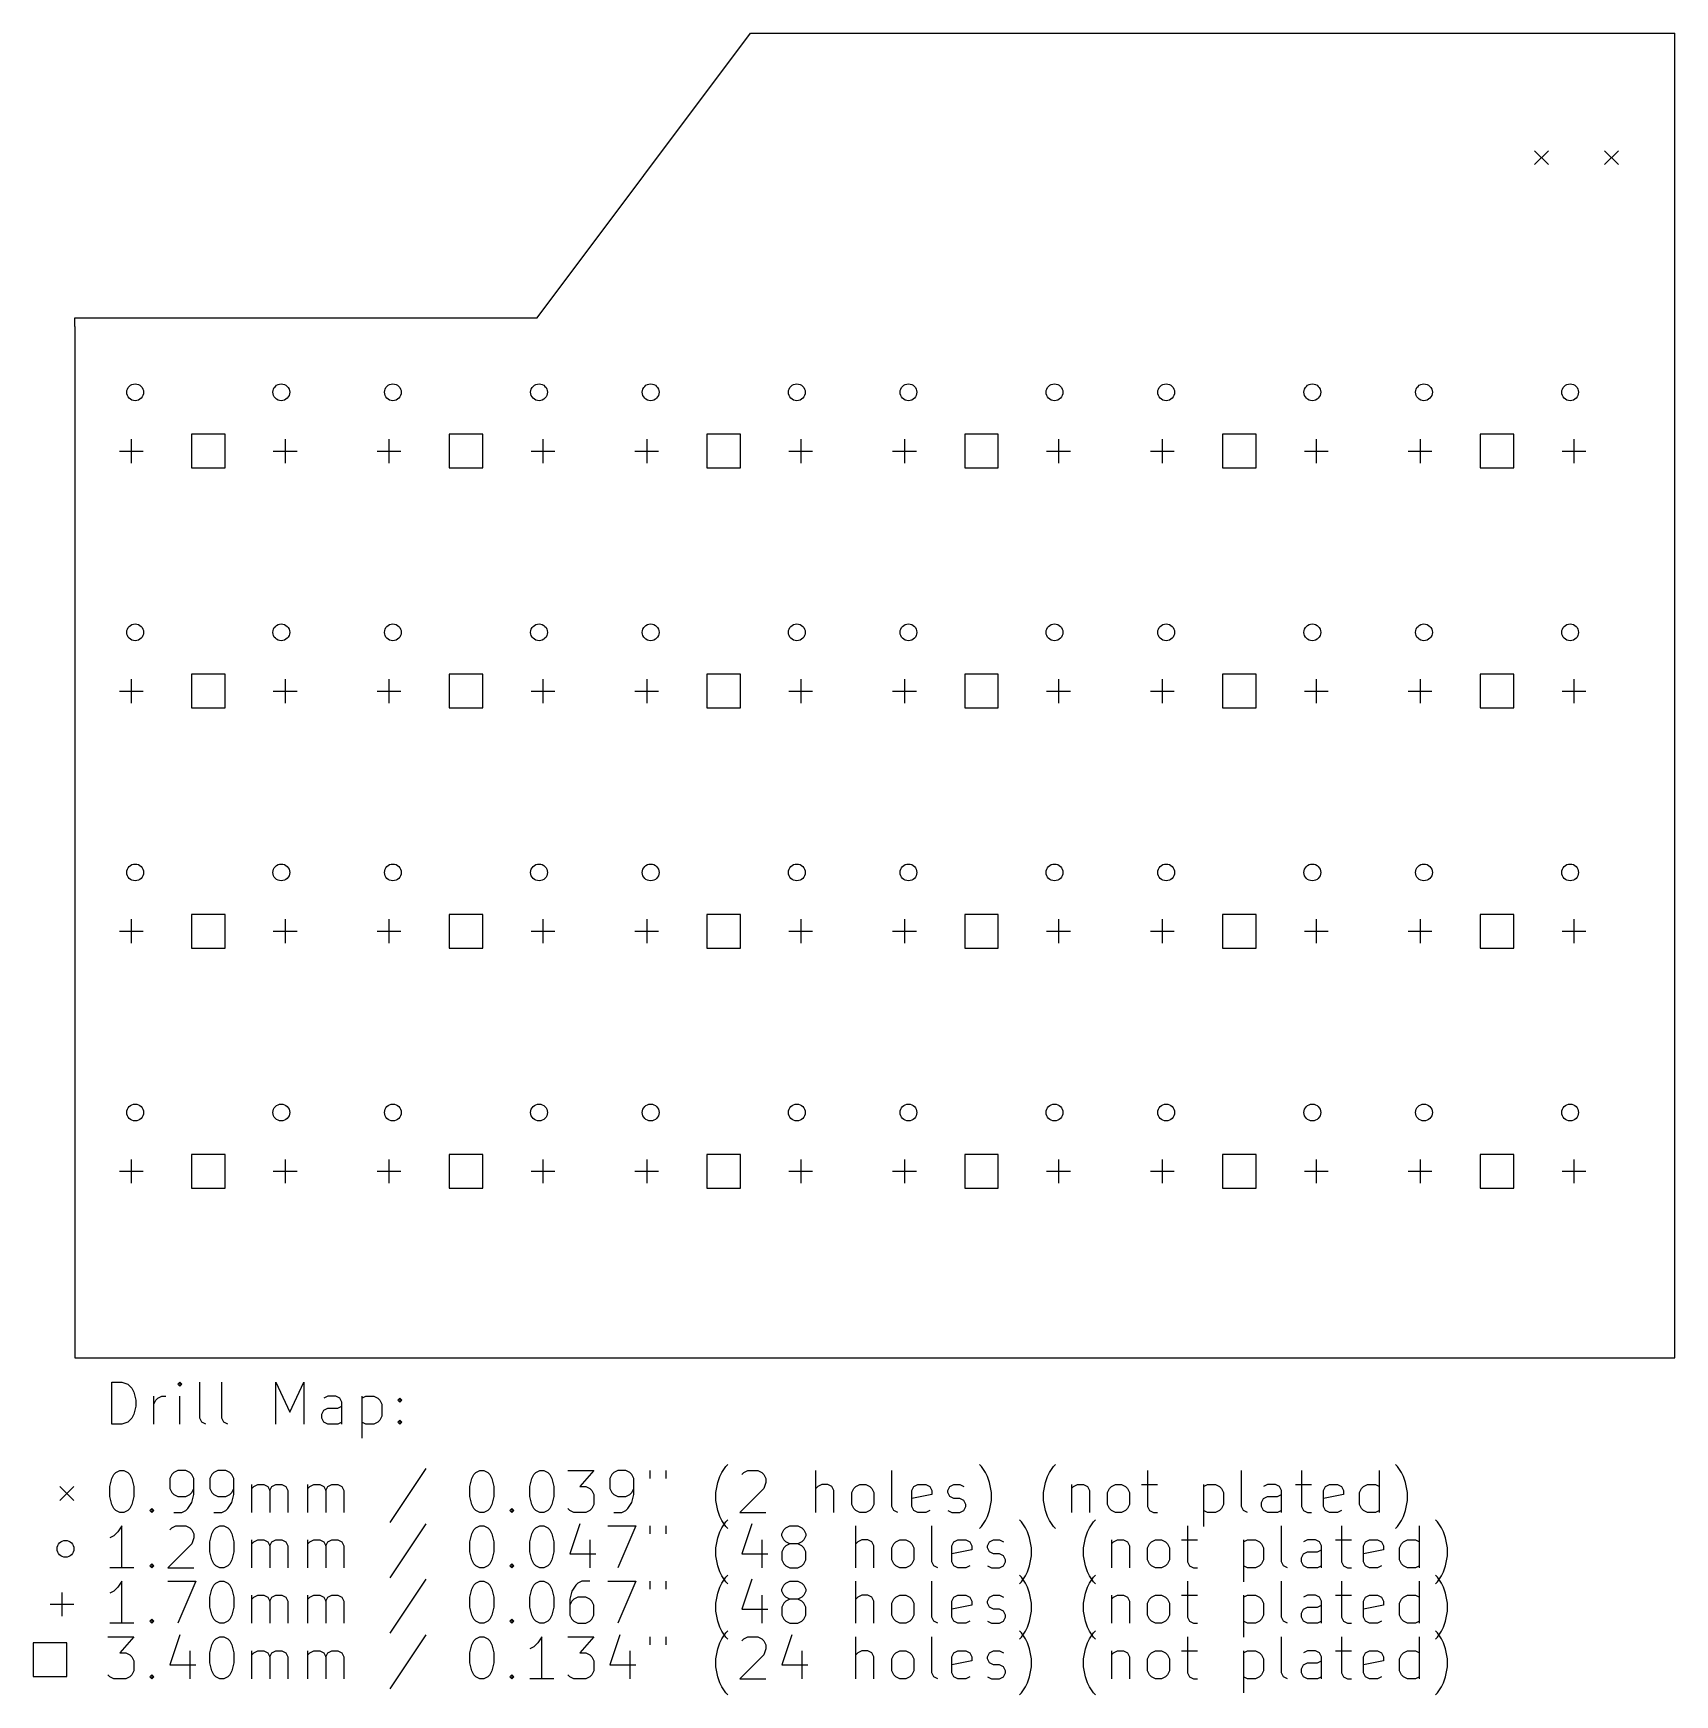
# Model space of a CAD drawing. Extents: x 17 to 135, y -142 to -23.
import ezdxf

# ---------------------------------------------------------------- set-up
doc = ezdxf.new("R2010")
doc.units = 0
doc.header["$MEASUREMENT"] = 0
doc.layers.add('BLACK', color=7, linetype='CONTINUOUS')

msp = doc.modelspace()

# ---------------------------------------------------------------- linework, layer by layer
at = {"layer": 'Black'}
for p, q in [((53.34, -43.18), (68.58, -22.86)), ((68.58, -22.86), (134.62, -22.86)), ((134.62, -117.475), (134.62, -22.86)), ((124.6, -31.2547), (125.59, -32.2453)), ((125.59, -31.2547), (124.6, -32.2453)), ((129.603, -31.2547), (130.594, -32.2453)), ((130.594, -31.2547), (129.603, -32.2453)), ((20.32, -43.815), (20.32, -43.18)), ((20.32, -43.18), (53.34, -43.18)), ((20.32, -43.815), (20.32, -117.475)), ((24.345, -51.855), (24.345, -53.555)), ((31.0471, -51.5029), (28.6429, -51.5029)), ((28.6429, -51.5029), (28.6429, -53.9071)), ((31.0471, -53.9071), (31.0471, -51.5029)), ((35.345, -51.855), (35.345, -53.555)), ((42.76, -51.855), (42.76, -53.555)), ((49.4621, -51.5029), (47.0579, -51.5029)), ((47.0579, -51.5029), (47.0579, -53.9071)), ((49.4621, -53.9071), (49.4621, -51.5029)), ((53.76, -51.855), (53.76, -53.555)), ((61.175, -51.855), (61.175, -53.555)), ((67.8771, -51.5029), (65.4729, -51.5029)), ((65.4729, -51.5029), (65.4729, -53.9071)), ((67.8771, -53.9071), (67.8771, -51.5029)), ((72.175, -51.855), (72.175, -53.555)), ((79.59, -51.855), (79.59, -53.555)), ((86.2921, -51.5029), (83.8879, -51.5029)), ((83.8879, -51.5029), (83.8879, -53.9071)), ((86.2921, -53.9071), (86.2921, -51.5029)), ((90.59, -51.855), (90.59, -53.555)), ((98.005, -51.855), (98.005, -53.555)), ((104.707, -51.5029), (102.303, -51.5029)), ((102.303, -51.5029), (102.303, -53.9071)), ((104.707, -53.9071), (104.707, -51.5029)), ((109.005, -51.855), (109.005, -53.555)), ((116.42, -51.855), (116.42, -53.555)), ((123.122, -51.5029), (120.718, -51.5029)), ((120.718, -51.5029), (120.718, -53.9071)), ((123.122, -53.9071), (123.122, -51.5029)), ((127.42, -51.855), (127.42, -53.555)), ((23.495, -52.705), (25.195, -52.705)), ((34.495, -52.705), (36.195, -52.705)), ((41.91, -52.705), (43.61, -52.705)), ((52.91, -52.705), (54.61, -52.705)), ((60.325, -52.705), (62.025, -52.705)), ((71.325, -52.705), (73.025, -52.705)), ((78.74, -52.705), (80.44, -52.705)), ((89.74, -52.705), (91.44, -52.705)), ((97.155, -52.705), (98.855, -52.705)), ((108.155, -52.705), (109.855, -52.705)), ((115.57, -52.705), (117.27, -52.705)), ((126.57, -52.705), (128.27, -52.705)), ((28.6429, -53.9071), (31.0471, -53.9071)), ((47.0579, -53.9071), (49.4621, -53.9071)), ((65.4729, -53.9071), (67.8771, -53.9071)), ((83.8879, -53.9071), (86.2921, -53.9071)), ((102.303, -53.9071), (104.707, -53.9071)), ((120.718, -53.9071), (123.122, -53.9071)), ((31.0471, -68.6479), (28.6429, -68.6479)), ((28.6429, -68.6479), (28.6429, -71.0521)), ((31.0471, -71.0521), (31.0471, -68.6479)), ((49.4621, -68.6479), (47.0579, -68.6479)), ((47.0579, -68.6479), (47.0579, -71.0521)), ((49.4621, -71.0521), (49.4621, -68.6479)), ((67.8771, -68.6479), (65.4729, -68.6479)), ((65.4729, -68.6479), (65.4729, -71.0521)), ((67.8771, -71.0521), (67.8771, -68.6479)), ((86.2921, -68.6479), (83.8879, -68.6479)), ((83.8879, -68.6479), (83.8879, -71.0521)), ((86.2921, -71.0521), (86.2921, -68.6479)), ((104.707, -68.6479), (102.303, -68.6479)), ((102.303, -68.6479), (102.303, -71.0521)), ((104.707, -71.0521), (104.707, -68.6479)), ((123.122, -68.6479), (120.718, -68.6479)), ((120.718, -68.6479), (120.718, -71.0521)), ((123.122, -71.0521), (123.122, -68.6479)), ((23.495, -69.85), (25.195, -69.85)), ((24.345, -69), (24.345, -70.7)), ((34.495, -69.85), (36.195, -69.85)), ((35.345, -69), (35.345, -70.7)), ((41.91, -69.85), (43.61, -69.85)), ((42.76, -69), (42.76, -70.7)), ((52.91, -69.85), (54.61, -69.85)), ((53.76, -69), (53.76, -70.7)), ((60.325, -69.85), (62.025, -69.85)), ((61.175, -69), (61.175, -70.7)), ((71.325, -69.85), (73.025, -69.85)), ((72.175, -69), (72.175, -70.7)), ((78.74, -69.85), (80.44, -69.85)), ((79.59, -69), (79.59, -70.7)), ((89.74, -69.85), (91.44, -69.85)), ((90.59, -69), (90.59, -70.7)), ((97.155, -69.85), (98.855, -69.85)), ((98.005, -69), (98.005, -70.7)), ((108.155, -69.85), (109.855, -69.85)), ((109.005, -69), (109.005, -70.7)), ((115.57, -69.85), (117.27, -69.85)), ((116.42, -69), (116.42, -70.7)), ((126.57, -69.85), (128.27, -69.85)), ((127.42, -69), (127.42, -70.7)), ((28.6429, -71.0521), (31.0471, -71.0521)), ((47.0579, -71.0521), (49.4621, -71.0521)), ((65.4729, -71.0521), (67.8771, -71.0521)), ((83.8879, -71.0521), (86.2921, -71.0521)), ((102.303, -71.0521), (104.707, -71.0521)), ((120.718, -71.0521), (123.122, -71.0521)), ((24.345, -86.145), (24.345, -87.845)), ((31.0471, -85.7929), (28.6429, -85.7929)), ((28.6429, -85.7929), (28.6429, -88.1971)), ((31.0471, -88.1971), (31.0471, -85.7929)), ((35.345, -86.145), (35.345, -87.845)), ((42.76, -86.145), (42.76, -87.845)), ((49.4621, -85.7929), (47.0579, -85.7929)), ((47.0579, -85.7929), (47.0579, -88.1971)), ((49.4621, -88.1971), (49.4621, -85.7929)), ((53.76, -86.145), (53.76, -87.845)), ((61.175, -86.145), (61.175, -87.845)), ((67.8771, -85.7929), (65.4729, -85.7929)), ((65.4729, -85.7929), (65.4729, -88.1971)), ((67.8771, -88.1971), (67.8771, -85.7929)), ((72.175, -86.145), (72.175, -87.845)), ((79.59, -86.145), (79.59, -87.845)), ((86.2921, -85.7929), (83.8879, -85.7929)), ((83.8879, -85.7929), (83.8879, -88.1971)), ((86.2921, -88.1971), (86.2921, -85.7929)), ((90.59, -86.145), (90.59, -87.845)), ((98.005, -86.145), (98.005, -87.845)), ((104.707, -85.7929), (102.303, -85.7929)), ((102.303, -85.7929), (102.303, -88.1971)), ((104.707, -88.1971), (104.707, -85.7929)), ((109.005, -86.145), (109.005, -87.845)), ((116.42, -86.145), (116.42, -87.845)), ((123.122, -85.7929), (120.718, -85.7929)), ((120.718, -85.7929), (120.718, -88.1971)), ((123.122, -88.1971), (123.122, -85.7929)), ((127.42, -86.145), (127.42, -87.845)), ((23.495, -86.995), (25.195, -86.995)), ((34.495, -86.995), (36.195, -86.995)), ((41.91, -86.995), (43.61, -86.995)), ((52.91, -86.995), (54.61, -86.995)), ((60.325, -86.995), (62.025, -86.995)), ((71.325, -86.995), (73.025, -86.995)), ((78.74, -86.995), (80.44, -86.995)), ((89.74, -86.995), (91.44, -86.995)), ((97.155, -86.995), (98.855, -86.995)), ((108.155, -86.995), (109.855, -86.995)), ((115.57, -86.995), (117.27, -86.995)), ((126.57, -86.995), (128.27, -86.995)), ((28.6429, -88.1971), (31.0471, -88.1971)), ((47.0579, -88.1971), (49.4621, -88.1971)), ((65.4729, -88.1971), (67.8771, -88.1971)), ((83.8879, -88.1971), (86.2921, -88.1971)), ((102.303, -88.1971), (104.707, -88.1971)), ((120.718, -88.1971), (123.122, -88.1971)), ((31.0471, -102.938), (28.6429, -102.938)), ((28.6429, -102.938), (28.6429, -105.342)), ((31.0471, -105.342), (31.0471, -102.938)), ((49.4621, -102.938), (47.0579, -102.938)), ((47.0579, -102.938), (47.0579, -105.342)), ((49.4621, -105.342), (49.4621, -102.938)), ((67.8771, -102.938), (65.4729, -102.938)), ((65.4729, -102.938), (65.4729, -105.342)), ((67.8771, -105.342), (67.8771, -102.938)), ((86.2921, -102.938), (83.8879, -102.938)), ((83.8879, -102.938), (83.8879, -105.342)), ((86.2921, -105.342), (86.2921, -102.938)), ((104.707, -102.938), (102.303, -102.938)), ((102.303, -102.938), (102.303, -105.342)), ((104.707, -105.342), (104.707, -102.938)), ((123.122, -102.938), (120.718, -102.938)), ((120.718, -102.938), (120.718, -105.342)), ((123.122, -105.342), (123.122, -102.938)), ((23.495, -104.14), (25.195, -104.14)), ((24.345, -103.29), (24.345, -104.99)), ((34.495, -104.14), (36.195, -104.14)), ((35.345, -103.29), (35.345, -104.99)), ((41.91, -104.14), (43.61, -104.14)), ((42.76, -103.29), (42.76, -104.99)), ((52.91, -104.14), (54.61, -104.14)), ((53.76, -103.29), (53.76, -104.99)), ((60.325, -104.14), (62.025, -104.14)), ((61.175, -103.29), (61.175, -104.99)), ((71.325, -104.14), (73.025, -104.14)), ((72.175, -103.29), (72.175, -104.99)), ((78.74, -104.14), (80.44, -104.14)), ((79.59, -103.29), (79.59, -104.99)), ((89.74, -104.14), (91.44, -104.14)), ((90.59, -103.29), (90.59, -104.99)), ((97.155, -104.14), (98.855, -104.14)), ((98.005, -103.29), (98.005, -104.99)), ((108.155, -104.14), (109.855, -104.14)), ((109.005, -103.29), (109.005, -104.99)), ((115.57, -104.14), (117.27, -104.14)), ((116.42, -103.29), (116.42, -104.99)), ((126.57, -104.14), (128.27, -104.14)), ((127.42, -103.29), (127.42, -104.99)), ((28.6429, -105.342), (31.0471, -105.342)), ((47.0579, -105.342), (49.4621, -105.342)), ((65.4729, -105.342), (67.8771, -105.342)), ((83.8879, -105.342), (86.2921, -105.342)), ((102.303, -105.342), (104.707, -105.342)), ((120.718, -105.342), (123.122, -105.342)), ((20.32, -117.475), (134.62, -117.475)), ((22.9593, -122.207), (22.9593, -119.207)), ((22.9593, -119.207), (23.6736, -119.207)), ((23.6736, -119.207), (24.1021, -119.35)), ((24.1021, -119.35), (24.3879, -119.636)), ((24.3879, -119.636), (24.5307, -119.921)), ((27.8164, -119.207), (27.6736, -119.35)), ((27.6736, -119.35), (27.8164, -119.493)), ((27.9593, -119.35), (27.8164, -119.207)), ((27.8164, -119.207), (27.8164, -119.493)), ((27.8164, -119.493), (27.9593, -119.35)), ((29.245, -121.779), (29.245, -119.207)), ((30.8164, -121.779), (30.8164, -119.207)), ((34.6736, -122.207), (34.6736, -119.207)), ((34.6736, -119.207), (35.6736, -121.35)), ((35.6736, -121.35), (36.6736, -119.207)), ((36.6736, -119.207), (36.6736, -122.207)), ((24.5307, -119.921), (24.6736, -120.493)), ((24.6736, -120.921), (24.5307, -121.493)), ((24.6736, -120.493), (24.6736, -120.921)), ((25.9593, -122.207), (25.9593, -120.207)), ((25.9593, -120.779), (26.1021, -120.493)), ((26.1021, -120.493), (26.245, -120.35)), ((26.245, -120.35), (26.5307, -120.207)), ((26.5307, -120.207), (26.8164, -120.207)), ((27.8164, -122.207), (27.8164, -120.207)), ((38.3879, -120.207), (38.1021, -120.35)), ((38.9593, -120.207), (38.3879, -120.207)), ((39.245, -120.35), (38.9593, -120.207)), ((39.1021, -121.064), (39.3879, -120.921)), ((39.3879, -120.636), (39.245, -120.35)), ((39.3879, -122.207), (39.3879, -120.636)), ((40.8164, -120.207), (40.8164, -123.207)), ((40.8164, -120.35), (41.1021, -120.207)), ((41.1021, -120.207), (41.6736, -120.207)), ((41.6736, -120.207), (41.9593, -120.35)), ((41.9593, -120.35), (42.1021, -120.493)), ((42.1021, -120.493), (42.245, -120.779)), ((42.245, -120.779), (42.245, -121.636)), ((43.3879, -120.493), (43.5307, -120.35)), ((43.5307, -120.636), (43.3879, -120.493)), ((43.5307, -120.35), (43.6736, -120.493)), ((43.5307, -120.35), (43.5307, -120.636)), ((43.6736, -120.493), (43.5307, -120.636)), ((23.6736, -122.207), (22.9593, -122.207)), ((24.1021, -122.064), (23.6736, -122.207)), ((24.3879, -121.779), (24.1021, -122.064)), ((24.5307, -121.493), (24.3879, -121.779)), ((29.3879, -122.064), (29.245, -121.779)), ((29.6736, -122.207), (29.3879, -122.064)), ((30.9593, -122.064), (30.8164, -121.779)), ((31.245, -122.207), (30.9593, -122.064)), ((37.9593, -121.493), (38.1021, -121.207)), ((37.9593, -121.779), (37.9593, -121.493)), ((38.1021, -122.064), (37.9593, -121.779)), ((38.1021, -121.207), (38.3879, -121.064)), ((38.3879, -122.207), (38.1021, -122.064)), ((38.3879, -121.064), (39.1021, -121.064)), ((39.1021, -122.207), (38.3879, -122.207)), ((39.3879, -122.064), (39.1021, -122.207)), ((41.1021, -122.207), (40.8164, -122.064)), ((41.6736, -122.207), (41.1021, -122.207)), ((41.9593, -122.064), (41.6736, -122.207)), ((42.1021, -121.921), (41.9593, -122.064)), ((42.245, -121.636), (42.1021, -121.921)), ((43.3879, -122.064), (43.5307, -121.921)), ((43.5307, -122.207), (43.3879, -122.064)), ((43.5307, -121.921), (43.6736, -122.064)), ((43.5307, -121.921), (43.5307, -122.207)), ((43.6736, -122.064), (43.5307, -122.207)), ((23.1021, -125.793), (23.245, -125.65)), ((23.245, -125.65), (23.5307, -125.507)), ((23.5307, -125.507), (23.8164, -125.507)), ((23.8164, -125.507), (24.1021, -125.65)), ((24.1021, -125.65), (24.245, -125.793)), ((27.3879, -125.65), (27.245, -125.793)), ((27.6736, -125.507), (27.3879, -125.65)), ((28.245, -125.507), (27.6736, -125.507)), ((28.5307, -125.65), (28.245, -125.507)), ((28.6736, -125.793), (28.5307, -125.65)), ((30.245, -125.65), (30.1021, -125.793)), ((30.5307, -125.507), (30.245, -125.65)), ((31.1021, -125.507), (30.5307, -125.507)), ((31.3879, -125.65), (31.1021, -125.507)), ((31.5307, -125.793), (31.3879, -125.65)), ((45.3879, -125.364), (42.8164, -129.221)), ((48.8164, -125.793), (48.9593, -125.65)), ((48.9593, -125.65), (49.245, -125.507)), ((49.245, -125.507), (49.5307, -125.507)), ((49.5307, -125.507), (49.8164, -125.65)), ((49.8164, -125.65), (49.9593, -125.793)), ((53.1021, -125.793), (53.245, -125.65)), ((53.245, -125.65), (53.5307, -125.507)), ((53.5307, -125.507), (53.8164, -125.507)), ((53.8164, -125.507), (54.1021, -125.65)), ((54.1021, -125.65), (54.245, -125.793)), ((55.5307, -125.507), (57.3879, -125.507)), ((57.3879, -125.507), (56.3879, -126.65)), ((58.8164, -125.65), (58.6736, -125.793)), ((59.1021, -125.507), (58.8164, -125.65)), ((59.6736, -125.507), (59.1021, -125.507)), ((59.9593, -125.65), (59.6736, -125.507)), ((60.1021, -125.793), (59.9593, -125.65)), ((61.3879, -125.507), (61.3879, -126.079)), ((62.5307, -125.507), (62.5307, -126.079)), ((66.3879, -125.936), (66.5307, -125.65)), ((66.5307, -125.65), (66.8164, -125.221)), ((66.8164, -125.221), (66.9593, -125.079)), ((67.9593, -125.793), (68.1021, -125.65)), ((68.1021, -125.65), (68.3879, -125.507)), ((68.3879, -125.507), (69.1021, -125.507)), ((69.1021, -125.507), (69.3879, -125.65)), ((69.3879, -125.65), (69.5307, -125.793)), ((73.245, -128.507), (73.245, -125.507)), ((78.6736, -128.079), (78.6736, -125.507)), ((85.1021, -125.221), (84.9593, -125.079)), ((85.3879, -125.65), (85.1021, -125.221)), ((85.5307, -125.936), (85.3879, -125.65)), ((89.8164, -125.936), (89.9593, -125.65)), ((89.9593, -125.65), (90.245, -125.221)), ((90.245, -125.221), (90.3879, -125.079)), ((96.9593, -125.507), (96.9593, -128.079)), ((103.674, -128.079), (103.674, -125.507)), ((107.959, -125.507), (107.959, -128.079)), ((113.531, -128.507), (113.531, -125.507)), ((114.816, -125.221), (114.674, -125.079)), ((115.102, -125.65), (114.816, -125.221)), ((115.245, -125.936), (115.102, -125.65)), ((19.2544, -126.655), (20.245, -127.645)), ((20.245, -126.655), (19.2544, -127.645)), ((22.8164, -126.65), (22.9593, -126.079)), ((22.8164, -127.364), (22.8164, -126.65)), ((22.9593, -126.079), (23.1021, -125.793)), ((24.245, -125.793), (24.3879, -126.079)), ((24.3879, -126.079), (24.5307, -126.65)), ((24.5307, -126.65), (24.5307, -127.364)), ((27.245, -125.793), (27.1021, -126.079)), ((27.1021, -126.079), (27.1021, -126.793)), ((27.1021, -126.793), (27.245, -127.079)), ((28.8164, -126.079), (28.6736, -125.793)), ((28.6736, -127.079), (28.8164, -126.793)), ((28.8164, -127.221), (28.8164, -126.079)), ((30.1021, -125.793), (29.9593, -126.079)), ((29.9593, -126.079), (29.9593, -126.793)), ((29.9593, -126.793), (30.1021, -127.079)), ((31.6736, -126.079), (31.5307, -125.793)), ((31.5307, -127.079), (31.6736, -126.793)), ((31.6736, -127.221), (31.6736, -126.079)), ((32.9593, -128.507), (32.9593, -126.507)), ((32.9593, -126.793), (33.1021, -126.65)), ((33.1021, -126.65), (33.3879, -126.507)), ((33.3879, -126.507), (33.8164, -126.507)), ((33.8164, -126.507), (34.1021, -126.65)), ((34.1021, -126.65), (34.245, -126.936)), ((34.245, -126.936), (34.3879, -126.65)), ((34.245, -126.936), (34.245, -128.507)), ((34.3879, -126.65), (34.6736, -126.507)), ((34.6736, -126.507), (35.1021, -126.507)), ((35.1021, -126.507), (35.3879, -126.65)), ((35.3879, -126.65), (35.5307, -126.936)), ((35.5307, -126.936), (35.5307, -128.507)), ((36.9593, -128.507), (36.9593, -126.507)), ((36.9593, -126.793), (37.1021, -126.65)), ((37.1021, -126.65), (37.3879, -126.507)), ((37.3879, -126.507), (37.8164, -126.507)), ((37.8164, -126.507), (38.1021, -126.65)), ((38.1021, -126.65), (38.245, -126.936)), ((38.245, -126.936), (38.3879, -126.65)), ((38.245, -126.936), (38.245, -128.507)), ((38.3879, -126.65), (38.6736, -126.507)), ((38.6736, -126.507), (39.1021, -126.507)), ((39.1021, -126.507), (39.3879, -126.65)), ((39.3879, -126.65), (39.5307, -126.936)), ((39.5307, -126.936), (39.5307, -128.507)), ((48.5307, -126.65), (48.6736, -126.079)), ((48.5307, -127.364), (48.5307, -126.65)), ((48.6736, -126.079), (48.8164, -125.793)), ((49.9593, -125.793), (50.1021, -126.079)), ((50.1021, -126.079), (50.245, -126.65)), ((50.245, -126.65), (50.245, -127.364)), ((52.8164, -126.65), (52.9593, -126.079)), ((52.8164, -127.364), (52.8164, -126.65)), ((52.9593, -126.079), (53.1021, -125.793)), ((54.245, -125.793), (54.3879, -126.079)), ((54.3879, -126.079), (54.5307, -126.65)), ((54.5307, -126.65), (54.5307, -127.364)), ((56.3879, -126.65), (56.8164, -126.65)), ((56.8164, -126.65), (57.1021, -126.793)), ((57.1021, -126.793), (57.245, -126.936)), ((57.245, -126.936), (57.3879, -127.221)), ((58.6736, -125.793), (58.5307, -126.079)), ((58.5307, -126.079), (58.5307, -126.793)), ((58.5307, -126.793), (58.6736, -127.079)), ((60.245, -126.079), (60.1021, -125.793)), ((60.1021, -127.079), (60.245, -126.793)), ((60.245, -127.221), (60.245, -126.079)), ((66.1021, -127.079), (66.245, -126.364)), ((66.245, -126.364), (66.3879, -125.936)), ((69.5307, -126.793), (67.8164, -128.507)), ((69.5307, -125.793), (69.6736, -126.079)), ((69.6736, -126.364), (69.5307, -126.793)), ((69.6736, -126.079), (69.6736, -126.364)), ((73.3879, -126.65), (73.245, -126.793)), ((73.6736, -126.507), (73.3879, -126.65)), ((74.1021, -126.507), (73.6736, -126.507)), ((74.3879, -126.65), (74.1021, -126.507)), ((74.5307, -126.936), (74.3879, -126.65)), ((74.5307, -128.507), (74.5307, -126.936)), ((75.8164, -127.079), (75.9593, -126.793)), ((75.9593, -126.793), (76.1021, -126.65)), ((76.1021, -126.65), (76.3879, -126.507)), ((76.3879, -126.507), (76.8164, -126.507)), ((76.8164, -126.507), (77.1021, -126.65)), ((77.1021, -126.65), (77.245, -126.793)), ((77.245, -126.793), (77.3879, -127.079)), ((80.1021, -126.936), (80.245, -126.65)), ((80.1021, -128.079), (80.1021, -126.936)), ((80.245, -126.65), (80.5307, -126.507)), ((80.5307, -126.507), (81.1021, -126.507)), ((81.1021, -126.507), (81.3879, -126.65)), ((81.3879, -126.65), (81.5307, -126.936)), ((81.5307, -126.936), (81.5307, -127.221)), ((82.6736, -126.936), (82.8164, -126.65)), ((82.6736, -127.079), (82.6736, -126.936)), ((82.8164, -126.65), (83.1021, -126.507)), ((83.1021, -126.507), (83.5307, -126.507)), ((83.5307, -126.507), (83.8164, -126.65)), ((85.6736, -126.364), (85.5307, -125.936)), ((85.8164, -127.079), (85.6736, -126.364)), ((89.5307, -127.079), (89.6736, -126.364)), ((89.6736, -126.364), (89.8164, -125.936)), ((91.5307, -126.507), (91.5307, -128.507)), ((91.5307, -126.793), (91.6736, -126.65)), ((91.6736, -126.65), (91.9593, -126.507)), ((91.9593, -126.507), (92.3879, -126.507)), ((92.3879, -126.507), (92.6736, -126.65)), ((92.6736, -126.65), (92.8164, -126.936)), ((92.8164, -126.936), (92.8164, -128.507)), ((94.1021, -127.079), (94.245, -126.793)), ((94.245, -126.793), (94.3879, -126.65)), ((94.3879, -126.65), (94.6736, -126.507)), ((94.6736, -126.507), (95.1021, -126.507)), ((95.1021, -126.507), (95.3879, -126.65)), ((95.3879, -126.65), (95.5307, -126.793)), ((95.5307, -126.793), (95.6736, -127.079)), ((96.5307, -126.507), (97.6736, -126.507)), ((100.959, -126.507), (100.959, -129.507)), ((100.959, -126.65), (101.245, -126.507)), ((101.245, -126.507), (101.816, -126.507)), ((101.816, -126.507), (102.102, -126.65)), ((102.102, -126.65), (102.245, -126.793)), ((102.245, -126.793), (102.388, -127.079)), ((105.531, -126.507), (105.245, -126.65)), ((106.102, -126.507), (105.531, -126.507)), ((106.388, -126.65), (106.102, -126.507)), ((106.531, -126.936), (106.388, -126.65)), ((106.531, -128.507), (106.531, -126.936)), ((107.531, -126.507), (108.674, -126.507)), ((109.531, -126.936), (109.674, -126.65)), ((109.531, -128.079), (109.531, -126.936)), ((109.674, -126.65), (109.959, -126.507)), ((109.959, -126.507), (110.531, -126.507)), ((110.531, -126.507), (110.816, -126.65)), ((110.816, -126.65), (110.959, -126.936)), ((110.959, -126.936), (110.959, -127.221)), ((112.102, -127.079), (112.245, -126.793)), ((112.245, -126.793), (112.388, -126.65)), ((112.388, -126.65), (112.674, -126.507)), ((112.674, -126.507), (113.245, -126.507)), ((113.245, -126.507), (113.531, -126.65)), ((115.388, -126.364), (115.245, -125.936)), ((115.531, -127.079), (115.388, -126.364)), ((22.9593, -127.936), (22.8164, -127.364)), ((23.1021, -128.221), (22.9593, -127.936)), ((24.3879, -127.936), (24.245, -128.221)), ((24.5307, -127.364), (24.3879, -127.936)), ((27.245, -127.079), (27.3879, -127.221)), ((27.3879, -127.221), (27.6736, -127.364)), ((27.6736, -127.364), (28.245, -127.364)), ((28.245, -127.364), (28.5307, -127.221)), ((28.3879, -128.221), (28.6736, -127.793)), ((28.5307, -127.221), (28.6736, -127.079)), ((28.6736, -127.793), (28.8164, -127.221)), ((30.1021, -127.079), (30.245, -127.221)), ((30.245, -127.221), (30.5307, -127.364)), ((30.5307, -127.364), (31.1021, -127.364)), ((31.1021, -127.364), (31.3879, -127.221)), ((31.245, -128.221), (31.5307, -127.793)), ((31.3879, -127.221), (31.5307, -127.079)), ((31.5307, -127.793), (31.6736, -127.221)), ((48.6736, -127.936), (48.5307, -127.364)), ((48.8164, -128.221), (48.6736, -127.936)), ((50.1021, -127.936), (49.9593, -128.221)), ((50.245, -127.364), (50.1021, -127.936)), ((52.9593, -127.936), (52.8164, -127.364)), ((53.1021, -128.221), (52.9593, -127.936)), ((54.3879, -127.936), (54.245, -128.221)), ((54.5307, -127.364), (54.3879, -127.936)), ((57.3879, -127.936), (57.245, -128.221)), ((57.3879, -127.221), (57.3879, -127.936)), ((58.6736, -127.079), (58.8164, -127.221)), ((58.8164, -127.221), (59.1021, -127.364)), ((59.1021, -127.364), (59.6736, -127.364)), ((59.6736, -127.364), (59.9593, -127.221)), ((59.8164, -128.221), (60.1021, -127.793)), ((59.9593, -127.221), (60.1021, -127.079)), ((60.1021, -127.793), (60.245, -127.221)), ((66.1021, -127.65), (66.1021, -127.079)), ((66.245, -128.364), (66.1021, -127.65)), ((75.8164, -127.936), (75.8164, -127.079)), ((75.9593, -128.221), (75.8164, -127.936)), ((77.3879, -127.936), (77.245, -128.221)), ((77.3879, -127.079), (77.3879, -127.936)), ((78.8164, -128.364), (78.6736, -128.079)), ((81.5307, -127.221), (80.1021, -127.507)), ((80.245, -128.364), (80.1021, -128.079)), ((82.8164, -127.364), (82.6736, -127.079)), ((83.1021, -127.507), (82.8164, -127.364)), ((83.5307, -127.507), (83.1021, -127.507)), ((83.8164, -127.65), (83.5307, -127.507)), ((83.9593, -127.936), (83.8164, -127.65)), ((83.8164, -128.364), (83.9593, -128.079)), ((83.9593, -128.079), (83.9593, -127.936)), ((85.6736, -128.364), (85.8164, -127.65)), ((85.8164, -127.65), (85.8164, -127.079)), ((89.5307, -127.65), (89.5307, -127.079)), ((89.6736, -128.364), (89.5307, -127.65)), ((94.1021, -127.936), (94.1021, -127.079)), ((94.245, -128.221), (94.1021, -127.936)), ((95.6736, -127.936), (95.5307, -128.221)), ((95.6736, -127.079), (95.6736, -127.936)), ((96.9593, -128.079), (97.1021, -128.364)), ((102.388, -127.936), (102.245, -128.221)), ((102.388, -127.079), (102.388, -127.936)), ((103.816, -128.364), (103.674, -128.079)), ((105.102, -127.793), (105.245, -127.507)), ((105.102, -128.079), (105.102, -127.793)), ((105.245, -128.364), (105.102, -128.079)), ((105.245, -127.507), (105.531, -127.364)), ((105.531, -127.364), (106.245, -127.364)), ((106.245, -127.364), (106.531, -127.221)), ((107.959, -128.079), (108.102, -128.364)), ((110.959, -127.221), (109.531, -127.507)), ((109.674, -128.364), (109.531, -128.079)), ((112.102, -127.936), (112.102, -127.079)), ((112.245, -128.221), (112.102, -127.936)), ((115.388, -128.364), (115.531, -127.65)), ((115.531, -127.65), (115.531, -127.079)), ((23.245, -128.364), (23.1021, -128.221)), ((23.5307, -128.507), (23.245, -128.364)), ((23.8164, -128.507), (23.5307, -128.507)), ((24.1021, -128.364), (23.8164, -128.507)), ((24.245, -128.221), (24.1021, -128.364)), ((25.6736, -128.364), (25.8164, -128.221)), ((25.8164, -128.507), (25.6736, -128.364)), ((25.8164, -128.221), (25.9593, -128.364)), ((25.8164, -128.221), (25.8164, -128.507)), ((25.9593, -128.364), (25.8164, -128.507)), ((27.3879, -128.507), (27.9593, -128.507)), ((27.9593, -128.507), (28.245, -128.364)), ((28.245, -128.364), (28.3879, -128.221)), ((30.245, -128.507), (30.8164, -128.507)), ((30.8164, -128.507), (31.1021, -128.364)), ((31.1021, -128.364), (31.245, -128.221)), ((45.3879, -129.324), (42.8164, -133.181)), ((48.9593, -128.364), (48.8164, -128.221)), ((49.245, -128.507), (48.9593, -128.364)), ((49.5307, -128.507), (49.245, -128.507)), ((49.8164, -128.364), (49.5307, -128.507)), ((49.9593, -128.221), (49.8164, -128.364)), ((51.3879, -128.364), (51.5307, -128.221)), ((51.5307, -128.507), (51.3879, -128.364)), ((51.5307, -128.221), (51.6736, -128.364)), ((51.5307, -128.221), (51.5307, -128.507)), ((51.6736, -128.364), (51.5307, -128.507)), ((53.245, -128.364), (53.1021, -128.221)), ((53.5307, -128.507), (53.245, -128.364)), ((53.8164, -128.507), (53.5307, -128.507)), ((54.1021, -128.364), (53.8164, -128.507)), ((54.245, -128.221), (54.1021, -128.364)), ((55.6736, -128.364), (55.5307, -128.221)), ((55.9593, -128.507), (55.6736, -128.364)), ((56.3879, -129.324), (55.6736, -131.467)), ((56.8164, -128.507), (55.9593, -128.507)), ((57.1021, -128.364), (56.8164, -128.507)), ((57.245, -128.221), (57.1021, -128.364)), ((58.8164, -128.507), (59.3879, -128.507)), ((59.3879, -128.507), (59.6736, -128.364)), ((59.6736, -128.364), (59.8164, -128.221)), ((66.3879, -128.793), (66.245, -128.364)), ((66.5307, -129.079), (66.3879, -128.793)), ((66.8164, -129.507), (66.5307, -129.079)), ((66.5307, -129.61), (66.8164, -129.181)), ((66.8164, -129.181), (66.9593, -129.039)), ((67.8164, -128.507), (69.6736, -128.507)), ((68.6736, -129.324), (67.9593, -131.467)), ((76.1021, -128.364), (75.9593, -128.221)), ((76.3879, -128.507), (76.1021, -128.364)), ((76.8164, -128.507), (76.3879, -128.507)), ((77.1021, -128.364), (76.8164, -128.507)), ((77.245, -128.221), (77.1021, -128.364)), ((79.1021, -128.507), (78.8164, -128.364)), ((80.5307, -128.507), (80.245, -128.364)), ((81.1021, -128.507), (80.5307, -128.507)), ((81.3879, -128.364), (81.1021, -128.507)), ((82.6736, -128.364), (82.9593, -128.507)), ((82.9593, -128.507), (83.5307, -128.507)), ((83.5307, -128.507), (83.8164, -128.364)), ((85.1021, -129.507), (85.3879, -129.079)), ((85.3879, -129.079), (85.5307, -128.793)), ((85.5307, -128.793), (85.6736, -128.364)), ((87.9593, -129.181), (87.8164, -129.039)), ((88.245, -129.61), (87.9593, -129.181)), ((89.8164, -128.793), (89.6736, -128.364)), ((89.9593, -129.079), (89.8164, -128.793)), ((90.245, -129.507), (89.9593, -129.079)), ((92.8164, -129.61), (93.1021, -129.181)), ((93.1021, -129.181), (93.245, -129.039)), ((94.3879, -128.364), (94.245, -128.221)), ((94.6736, -128.507), (94.3879, -128.364)), ((95.1021, -128.507), (94.6736, -128.507)), ((95.3879, -128.364), (95.1021, -128.507)), ((95.5307, -128.221), (95.3879, -128.364)), ((97.1021, -128.364), (97.3879, -128.507)), ((97.3879, -128.507), (97.6736, -128.507)), ((101.245, -128.507), (100.959, -128.364)), ((101.816, -128.507), (101.245, -128.507)), ((102.102, -128.364), (101.816, -128.507)), ((102.245, -128.221), (102.102, -128.364)), ((104.102, -128.507), (103.816, -128.364)), ((105.531, -128.507), (105.245, -128.364)), ((106.245, -128.507), (105.531, -128.507)), ((106.531, -128.364), (106.245, -128.507)), ((108.102, -128.364), (108.388, -128.507)), ((108.388, -128.507), (108.674, -128.507)), ((109.959, -128.507), (109.674, -128.364)), ((110.531, -128.507), (109.959, -128.507)), ((110.816, -128.364), (110.531, -128.507)), ((112.388, -128.364), (112.245, -128.221)), ((112.674, -128.507), (112.388, -128.364)), ((113.245, -128.507), (112.674, -128.507)), ((113.531, -128.364), (113.245, -128.507)), ((114.816, -129.507), (115.102, -129.079)), ((115.102, -129.079), (115.245, -128.793)), ((115.245, -128.793), (115.388, -128.364)), ((117.674, -129.181), (117.531, -129.039)), ((117.959, -129.61), (117.674, -129.181)), ((23.1021, -130.181), (22.8164, -130.324)), ((23.3879, -129.896), (23.1021, -130.181)), ((23.6736, -129.467), (23.3879, -129.896)), ((23.6736, -132.467), (23.6736, -129.467)), ((27.1021, -129.753), (27.245, -129.61)), ((27.245, -129.61), (27.5307, -129.467)), ((27.5307, -129.467), (28.245, -129.467)), ((28.245, -129.467), (28.5307, -129.61)), ((28.5307, -129.61), (28.6736, -129.753)), ((28.6736, -129.753), (28.8164, -130.039)), ((28.8164, -130.324), (28.6736, -130.753)), ((28.8164, -130.039), (28.8164, -130.324)), ((29.9593, -130.61), (30.1021, -130.039)), ((30.1021, -130.039), (30.245, -129.753)), ((30.245, -129.753), (30.3879, -129.61)), ((30.3879, -129.61), (30.6736, -129.467)), ((30.6736, -129.467), (30.9593, -129.467)), ((30.9593, -129.467), (31.245, -129.61)), ((31.245, -129.61), (31.3879, -129.753)), ((31.3879, -129.753), (31.5307, -130.039)), ((31.5307, -130.039), (31.6736, -130.61)), ((32.9593, -132.467), (32.9593, -130.467)), ((33.1021, -130.61), (33.3879, -130.467)), ((33.3879, -130.467), (33.8164, -130.467)), ((33.8164, -130.467), (34.1021, -130.61)), ((34.3879, -130.61), (34.6736, -130.467)), ((34.6736, -130.467), (35.1021, -130.467)), ((35.1021, -130.467), (35.3879, -130.61)), ((36.9593, -132.467), (36.9593, -130.467)), ((37.1021, -130.61), (37.3879, -130.467)), ((37.3879, -130.467), (37.8164, -130.467)), ((37.8164, -130.467), (38.1021, -130.61)), ((38.3879, -130.61), (38.6736, -130.467)), ((38.6736, -130.467), (39.1021, -130.467)), ((39.1021, -130.467), (39.3879, -130.61)), ((48.5307, -130.61), (48.6736, -130.039)), ((48.6736, -130.039), (48.8164, -129.753)), ((48.8164, -129.753), (48.9593, -129.61)), ((48.9593, -129.61), (49.245, -129.467)), ((49.245, -129.467), (49.5307, -129.467)), ((49.5307, -129.467), (49.8164, -129.61)), ((49.8164, -129.61), (49.9593, -129.753)), ((49.9593, -129.753), (50.1021, -130.039)), ((50.1021, -130.039), (50.245, -130.61)), ((52.8164, -130.61), (52.9593, -130.039)), ((52.9593, -130.039), (53.1021, -129.753)), ((53.1021, -129.753), (53.245, -129.61)), ((53.245, -129.61), (53.5307, -129.467)), ((53.5307, -129.467), (53.8164, -129.467)), ((53.8164, -129.467), (54.1021, -129.61)), ((54.1021, -129.61), (54.245, -129.753)), ((54.245, -129.753), (54.3879, -130.039)), ((54.3879, -130.039), (54.5307, -130.61)), ((57.1021, -130.467), (57.1021, -132.467)), ((58.3879, -129.467), (60.3879, -129.467)), ((60.3879, -129.467), (59.1021, -132.467)), ((61.3879, -129.467), (61.3879, -130.039)), ((62.5307, -129.467), (62.5307, -130.039)), ((66.1021, -131.039), (66.245, -130.324)), ((66.245, -130.324), (66.3879, -129.896)), ((66.3879, -129.896), (66.5307, -129.61)), ((66.9593, -129.65), (66.8164, -129.507)), ((69.3879, -130.467), (69.3879, -132.467)), ((70.8164, -130.039), (70.9593, -129.753)), ((70.8164, -130.181), (70.8164, -130.039)), ((70.9593, -130.467), (70.8164, -130.181)), ((70.9593, -129.753), (71.1021, -129.61)), ((71.1021, -130.61), (70.9593, -130.467)), ((71.1021, -129.61), (71.3879, -129.467)), ((71.3879, -129.467), (71.9593, -129.467)), ((71.9593, -129.467), (72.245, -129.61)), ((72.245, -129.61), (72.3879, -129.753)), ((72.3879, -130.467), (72.245, -130.61)), ((72.3879, -129.753), (72.5307, -130.039)), ((72.5307, -130.181), (72.3879, -130.467)), ((72.5307, -130.039), (72.5307, -130.181)), ((76.1021, -132.467), (76.1021, -129.467)), ((76.5307, -130.467), (76.245, -130.61)), ((76.9593, -130.467), (76.5307, -130.467)), ((77.245, -130.61), (76.9593, -130.467)), ((78.9593, -130.61), (79.245, -130.467)), ((79.245, -130.467), (79.6736, -130.467)), ((79.6736, -130.467), (79.9593, -130.61)), ((81.5307, -132.039), (81.5307, -129.467)), ((83.1021, -130.61), (83.3879, -130.467)), ((83.3879, -130.467), (83.9593, -130.467)), ((83.9593, -130.467), (84.245, -130.61)), ((84.9593, -129.65), (85.1021, -129.507)), ((85.6736, -130.61), (85.9593, -130.467)), ((85.9593, -130.467), (86.3879, -130.467)), ((86.3879, -130.467), (86.6736, -130.61)), ((88.3879, -129.896), (88.245, -129.61)), ((88.5307, -130.324), (88.3879, -129.896)), ((88.6736, -131.039), (88.5307, -130.324)), ((90.3879, -129.65), (90.245, -129.507)), ((92.3879, -131.039), (92.5307, -130.324)), ((92.5307, -130.324), (92.6736, -129.896)), ((92.6736, -129.896), (92.8164, -129.61)), ((94.3879, -130.467), (94.3879, -132.467)), ((94.5307, -130.61), (94.8164, -130.467)), ((94.8164, -130.467), (95.245, -130.467)), ((95.245, -130.467), (95.5307, -130.61)), ((97.245, -130.61), (97.5307, -130.467)), ((97.5307, -130.467), (97.9593, -130.467)), ((97.9593, -130.467), (98.245, -130.61)), ((99.3879, -130.467), (100.531, -130.467)), ((99.8164, -129.467), (99.8164, -132.039)), ((103.816, -130.467), (103.816, -133.467)), ((103.816, -130.61), (104.102, -130.467)), ((104.102, -130.467), (104.674, -130.467)), ((104.674, -130.467), (104.959, -130.61)), ((106.531, -132.039), (106.531, -129.467)), ((108.388, -130.467), (108.102, -130.61)), ((108.959, -130.467), (108.388, -130.467)), ((109.245, -130.61), (108.959, -130.467)), ((110.388, -130.467), (111.531, -130.467)), ((110.816, -129.467), (110.816, -132.039)), ((112.531, -130.61), (112.816, -130.467)), ((112.816, -130.467), (113.388, -130.467)), ((113.388, -130.467), (113.674, -130.61)), ((114.674, -129.65), (114.816, -129.507)), ((115.245, -130.61), (115.531, -130.467)), ((115.531, -130.467), (116.102, -130.467)), ((116.102, -130.467), (116.388, -130.61)), ((116.388, -132.467), (116.388, -129.467)), ((118.102, -129.896), (117.959, -129.61)), ((118.245, -130.324), (118.102, -129.896)), ((118.388, -131.039), (118.245, -130.324)), ((28.6736, -130.753), (26.9593, -132.467)), ((29.9593, -131.324), (29.9593, -130.61)), ((30.1021, -131.896), (29.9593, -131.324)), ((31.6736, -131.324), (31.5307, -131.896)), ((31.6736, -130.61), (31.6736, -131.324)), ((32.9593, -130.753), (33.1021, -130.61)), ((34.1021, -130.61), (34.245, -130.896)), ((34.245, -130.896), (34.3879, -130.61)), ((34.245, -130.896), (34.245, -132.467)), ((35.3879, -130.61), (35.5307, -130.896)), ((35.5307, -130.896), (35.5307, -132.467)), ((36.9593, -130.753), (37.1021, -130.61)), ((38.1021, -130.61), (38.245, -130.896)), ((38.245, -130.896), (38.3879, -130.61)), ((38.245, -130.896), (38.245, -132.467)), ((39.3879, -130.61), (39.5307, -130.896)), ((39.5307, -130.896), (39.5307, -132.467)), ((48.5307, -131.324), (48.5307, -130.61)), ((48.6736, -131.896), (48.5307, -131.324)), ((50.245, -131.324), (50.1021, -131.896)), ((50.245, -130.61), (50.245, -131.324)), ((52.8164, -131.324), (52.8164, -130.61)), ((52.9593, -131.896), (52.8164, -131.324)), ((54.5307, -131.324), (54.3879, -131.896)), ((54.5307, -130.61), (54.5307, -131.324)), ((55.6736, -131.467), (57.5307, -131.467)), ((66.1021, -131.61), (66.1021, -131.039)), ((66.245, -132.324), (66.1021, -131.61)), ((67.9593, -131.467), (69.8164, -131.467)), ((70.9593, -131.039), (70.8164, -131.324)), ((70.8164, -131.324), (70.8164, -131.896)), ((71.1021, -130.896), (70.9593, -131.039)), ((71.3879, -130.753), (71.1021, -130.61)), ((71.3879, -130.753), (71.1021, -130.896)), ((71.9593, -130.753), (71.3879, -130.753)), ((72.245, -130.61), (71.9593, -130.753)), ((72.245, -130.896), (71.9593, -130.753)), ((72.3879, -131.039), (72.245, -130.896)), ((72.5307, -131.324), (72.3879, -131.039)), ((72.5307, -131.896), (72.5307, -131.324)), ((76.245, -130.61), (76.1021, -130.753)), ((77.3879, -130.896), (77.245, -130.61)), ((77.3879, -132.467), (77.3879, -130.896)), ((78.6736, -131.039), (78.8164, -130.753)), ((78.6736, -131.896), (78.6736, -131.039)), ((78.8164, -130.753), (78.9593, -130.61)), ((79.9593, -130.61), (80.1021, -130.753)), ((80.1021, -130.753), (80.245, -131.039)), ((80.245, -131.039), (80.245, -131.896)), ((82.9593, -130.896), (83.1021, -130.61)), ((82.9593, -132.039), (82.9593, -130.896)), ((84.3879, -131.181), (82.9593, -131.467)), ((84.245, -130.61), (84.3879, -130.896)), ((84.3879, -130.896), (84.3879, -131.181)), ((85.5307, -130.896), (85.6736, -130.61)), ((85.5307, -131.039), (85.5307, -130.896)), ((85.6736, -131.324), (85.5307, -131.039)), ((85.9593, -131.467), (85.6736, -131.324)), ((86.3879, -131.467), (85.9593, -131.467)), ((86.6736, -131.61), (86.3879, -131.467)), ((86.8164, -131.896), (86.6736, -131.61)), ((88.5307, -132.324), (88.6736, -131.61)), ((88.6736, -131.61), (88.6736, -131.039)), ((92.3879, -131.61), (92.3879, -131.039)), ((92.5307, -132.324), (92.3879, -131.61)), ((94.3879, -130.753), (94.5307, -130.61)), ((95.5307, -130.61), (95.6736, -130.896)), ((95.6736, -130.896), (95.6736, -132.467)), ((96.9593, -131.039), (97.1021, -130.753)), ((96.9593, -131.896), (96.9593, -131.039)), ((97.1021, -130.753), (97.245, -130.61)), ((98.245, -130.61), (98.3879, -130.753)), ((98.3879, -130.753), (98.5307, -131.039)), ((98.5307, -131.039), (98.5307, -131.896)), ((104.959, -130.61), (105.102, -130.753)), ((105.102, -130.753), (105.245, -131.039)), ((105.245, -131.039), (105.245, -131.896)), ((107.959, -131.753), (108.102, -131.467)), ((108.102, -131.467), (108.388, -131.324)), ((108.388, -131.324), (109.102, -131.324)), ((109.102, -131.324), (109.388, -131.181)), ((109.388, -130.896), (109.245, -130.61)), ((109.388, -132.467), (109.388, -130.896)), ((112.388, -130.896), (112.531, -130.61)), ((112.388, -132.039), (112.388, -130.896)), ((113.816, -131.181), (112.388, -131.467)), ((113.674, -130.61), (113.816, -130.896)), ((113.816, -130.896), (113.816, -131.181)), ((114.959, -131.039), (115.102, -130.753)), ((114.959, -131.896), (114.959, -131.039)), ((115.102, -130.753), (115.245, -130.61)), ((118.245, -132.324), (118.388, -131.61)), ((118.388, -131.61), (118.388, -131.039)), ((24.5307, -132.467), (22.8164, -132.467)), ((25.6736, -132.324), (25.8164, -132.181)), ((25.8164, -132.467), (25.6736, -132.324)), ((25.8164, -132.181), (25.9593, -132.324)), ((25.8164, -132.181), (25.8164, -132.467)), ((25.9593, -132.324), (25.8164, -132.467)), ((26.9593, -132.467), (28.8164, -132.467)), ((30.245, -132.181), (30.1021, -131.896)), ((30.3879, -132.324), (30.245, -132.181)), ((30.6736, -132.467), (30.3879, -132.324)), ((30.9593, -132.467), (30.6736, -132.467)), ((31.245, -132.324), (30.9593, -132.467)), ((31.3879, -132.181), (31.245, -132.324)), ((31.5307, -131.896), (31.3879, -132.181)), ((48.8164, -132.181), (48.6736, -131.896)), ((48.9593, -132.324), (48.8164, -132.181)), ((49.245, -132.467), (48.9593, -132.324)), ((49.5307, -132.467), (49.245, -132.467)), ((49.8164, -132.324), (49.5307, -132.467)), ((49.9593, -132.181), (49.8164, -132.324)), ((50.1021, -131.896), (49.9593, -132.181)), ((51.3879, -132.324), (51.5307, -132.181)), ((51.5307, -132.467), (51.3879, -132.324)), ((51.5307, -132.181), (51.6736, -132.324)), ((51.5307, -132.181), (51.5307, -132.467)), ((51.6736, -132.324), (51.5307, -132.467)), ((53.1021, -132.181), (52.9593, -131.896)), ((53.245, -132.324), (53.1021, -132.181)), ((53.5307, -132.467), (53.245, -132.324)), ((53.8164, -132.467), (53.5307, -132.467)), ((54.1021, -132.324), (53.8164, -132.467)), ((54.245, -132.181), (54.1021, -132.324)), ((54.3879, -131.896), (54.245, -132.181)), ((66.3879, -132.753), (66.245, -132.324)), ((66.5307, -133.039), (66.3879, -132.753)), ((70.8164, -131.896), (70.9593, -132.181)), ((70.9593, -132.181), (71.1021, -132.324)), ((71.1021, -132.324), (71.3879, -132.467)), ((71.3879, -132.467), (71.9593, -132.467)), ((71.9593, -132.467), (72.245, -132.324)), ((72.245, -132.324), (72.3879, -132.181)), ((72.3879, -132.181), (72.5307, -131.896)), ((78.8164, -132.181), (78.6736, -131.896)), ((78.9593, -132.324), (78.8164, -132.181)), ((79.245, -132.467), (78.9593, -132.324)), ((79.6736, -132.467), (79.245, -132.467)), ((79.9593, -132.324), (79.6736, -132.467)), ((80.1021, -132.181), (79.9593, -132.324)), ((80.245, -131.896), (80.1021, -132.181)), ((81.6736, -132.324), (81.5307, -132.039)), ((81.9593, -132.467), (81.6736, -132.324)), ((83.1021, -132.324), (82.9593, -132.039)), ((83.3879, -132.467), (83.1021, -132.324)), ((83.9593, -132.467), (83.3879, -132.467)), ((84.245, -132.324), (83.9593, -132.467)), ((85.5307, -132.324), (85.8164, -132.467)), ((85.8164, -132.467), (86.3879, -132.467)), ((86.3879, -132.467), (86.6736, -132.324)), ((86.6736, -132.324), (86.8164, -132.039)), ((86.8164, -132.039), (86.8164, -131.896)), ((88.245, -133.039), (88.3879, -132.753)), ((88.3879, -132.753), (88.5307, -132.324)), ((92.6736, -132.753), (92.5307, -132.324)), ((92.8164, -133.039), (92.6736, -132.753)), ((97.1021, -132.181), (96.9593, -131.896)), ((97.245, -132.324), (97.1021, -132.181)), ((97.5307, -132.467), (97.245, -132.324)), ((97.9593, -132.467), (97.5307, -132.467)), ((98.245, -132.324), (97.9593, -132.467)), ((98.3879, -132.181), (98.245, -132.324)), ((98.5307, -131.896), (98.3879, -132.181)), ((99.8164, -132.039), (99.9593, -132.324)), ((99.9593, -132.324), (100.245, -132.467)), ((100.245, -132.467), (100.531, -132.467)), ((104.102, -132.467), (103.816, -132.324)), ((104.674, -132.467), (104.102, -132.467)), ((104.959, -132.324), (104.674, -132.467)), ((105.102, -132.181), (104.959, -132.324)), ((105.245, -131.896), (105.102, -132.181)), ((106.674, -132.324), (106.531, -132.039)), ((106.959, -132.467), (106.674, -132.324)), ((107.959, -132.039), (107.959, -131.753)), ((108.102, -132.324), (107.959, -132.039)), ((108.388, -132.467), (108.102, -132.324)), ((109.102, -132.467), (108.388, -132.467)), ((109.388, -132.324), (109.102, -132.467)), ((110.816, -132.039), (110.959, -132.324)), ((110.959, -132.324), (111.245, -132.467)), ((111.245, -132.467), (111.531, -132.467)), ((112.531, -132.324), (112.388, -132.039)), ((112.816, -132.467), (112.531, -132.324)), ((113.388, -132.467), (112.816, -132.467)), ((113.674, -132.324), (113.388, -132.467)), ((115.102, -132.181), (114.959, -131.896)), ((115.245, -132.324), (115.102, -132.181)), ((115.531, -132.467), (115.245, -132.324)), ((116.102, -132.467), (115.531, -132.467)), ((116.388, -132.324), (116.102, -132.467)), ((117.959, -133.039), (118.102, -132.753)), ((118.102, -132.753), (118.245, -132.324)), ((23.3879, -133.856), (23.1021, -134.141)), ((23.6736, -133.427), (23.3879, -133.856)), ((23.6736, -136.427), (23.6736, -133.427)), ((26.9593, -133.427), (28.9593, -133.427)), ((28.9593, -133.427), (27.6736, -136.427)), ((29.9593, -134.57), (30.1021, -133.999)), ((30.1021, -133.999), (30.245, -133.713)), ((30.245, -133.713), (30.3879, -133.57)), ((30.3879, -133.57), (30.6736, -133.427)), ((30.6736, -133.427), (30.9593, -133.427)), ((30.9593, -133.427), (31.245, -133.57)), ((31.245, -133.57), (31.3879, -133.713)), ((31.3879, -133.713), (31.5307, -133.999)), ((31.5307, -133.999), (31.6736, -134.57)), ((45.3879, -133.284), (42.8164, -137.141)), ((48.5307, -134.57), (48.6736, -133.999)), ((48.6736, -133.999), (48.8164, -133.713)), ((48.8164, -133.713), (48.9593, -133.57)), ((48.9593, -133.57), (49.245, -133.427)), ((49.245, -133.427), (49.5307, -133.427)), ((49.5307, -133.427), (49.8164, -133.57)), ((49.8164, -133.57), (49.9593, -133.713)), ((49.9593, -133.713), (50.1021, -133.999)), ((50.1021, -133.999), (50.245, -134.57)), ((52.8164, -134.57), (52.9593, -133.999)), ((52.9593, -133.999), (53.1021, -133.713)), ((53.1021, -133.713), (53.245, -133.57)), ((53.245, -133.57), (53.5307, -133.427)), ((53.5307, -133.427), (53.8164, -133.427)), ((53.8164, -133.427), (54.1021, -133.57)), ((54.1021, -133.57), (54.245, -133.713)), ((54.245, -133.713), (54.3879, -133.999)), ((54.3879, -133.999), (54.5307, -134.57)), ((56.1021, -133.713), (55.8164, -134.141)), ((56.245, -133.57), (56.1021, -133.713)), ((56.5307, -133.427), (56.245, -133.57)), ((57.1021, -133.427), (56.5307, -133.427)), ((58.3879, -133.427), (60.3879, -133.427)), ((60.3879, -133.427), (59.1021, -136.427)), ((61.3879, -133.427), (61.3879, -133.999)), ((62.5307, -133.427), (62.5307, -133.999)), ((66.245, -134.284), (66.3879, -133.856)), ((66.3879, -133.856), (66.5307, -133.57)), ((66.8164, -133.467), (66.5307, -133.039)), ((66.5307, -133.57), (66.8164, -133.141)), ((66.8164, -133.141), (66.9593, -132.999)), ((66.9593, -133.61), (66.8164, -133.467)), ((68.6736, -133.284), (67.9593, -135.427)), ((70.8164, -133.999), (70.9593, -133.713)), ((70.8164, -134.141), (70.8164, -133.999)), ((70.9593, -133.713), (71.1021, -133.57)), ((71.1021, -133.57), (71.3879, -133.427)), ((71.3879, -133.427), (71.9593, -133.427)), ((71.9593, -133.427), (72.245, -133.57)), ((72.245, -133.57), (72.3879, -133.713)), ((72.3879, -133.713), (72.5307, -133.999)), ((72.5307, -133.999), (72.5307, -134.141)), ((76.1021, -136.427), (76.1021, -133.427)), ((81.5307, -135.999), (81.5307, -133.427)), ((87.9593, -133.141), (87.8164, -132.999)), ((87.8164, -133.61), (87.9593, -133.467)), ((87.9593, -133.467), (88.245, -133.039)), ((88.245, -133.57), (87.9593, -133.141)), ((88.3879, -133.856), (88.245, -133.57)), ((88.5307, -134.284), (88.3879, -133.856)), ((92.5307, -134.284), (92.6736, -133.856)), ((92.6736, -133.856), (92.8164, -133.57)), ((93.1021, -133.467), (92.8164, -133.039)), ((92.8164, -133.57), (93.1021, -133.141)), ((93.1021, -133.141), (93.245, -132.999)), ((93.245, -133.61), (93.1021, -133.467)), ((99.8164, -133.427), (99.8164, -135.999)), ((106.531, -135.999), (106.531, -133.427)), ((110.816, -133.427), (110.816, -135.999)), ((116.388, -136.427), (116.388, -133.427)), ((117.674, -133.141), (117.531, -132.999)), ((117.531, -133.61), (117.674, -133.467)), ((117.674, -133.467), (117.959, -133.039)), ((117.959, -133.57), (117.674, -133.141)), ((118.102, -133.856), (117.959, -133.57)), ((118.245, -134.284), (118.102, -133.856)), ((18.545, -135.07), (20.245, -135.07)), ((19.395, -134.22), (19.395, -135.92)), ((23.1021, -134.141), (22.8164, -134.284)), ((29.9593, -135.284), (29.9593, -134.57)), ((31.6736, -134.57), (31.6736, -135.284)), ((32.9593, -136.427), (32.9593, -134.427)), ((32.9593, -134.713), (33.1021, -134.57)), ((33.1021, -134.57), (33.3879, -134.427)), ((33.3879, -134.427), (33.8164, -134.427)), ((33.8164, -134.427), (34.1021, -134.57)), ((34.1021, -134.57), (34.245, -134.856)), ((34.245, -134.856), (34.3879, -134.57)), ((34.245, -134.856), (34.245, -136.427)), ((34.3879, -134.57), (34.6736, -134.427)), ((34.6736, -134.427), (35.1021, -134.427)), ((35.1021, -134.427), (35.3879, -134.57)), ((35.3879, -134.57), (35.5307, -134.856)), ((35.5307, -134.856), (35.5307, -136.427)), ((36.9593, -136.427), (36.9593, -134.427)), ((36.9593, -134.713), (37.1021, -134.57)), ((37.1021, -134.57), (37.3879, -134.427)), ((37.3879, -134.427), (37.8164, -134.427)), ((37.8164, -134.427), (38.1021, -134.57)), ((38.1021, -134.57), (38.245, -134.856)), ((38.245, -134.856), (38.3879, -134.57)), ((38.245, -134.856), (38.245, -136.427)), ((38.3879, -134.57), (38.6736, -134.427)), ((38.6736, -134.427), (39.1021, -134.427)), ((39.1021, -134.427), (39.3879, -134.57)), ((39.3879, -134.57), (39.5307, -134.856)), ((39.5307, -134.856), (39.5307, -136.427)), ((48.5307, -135.284), (48.5307, -134.57)), ((50.245, -134.57), (50.245, -135.284)), ((52.8164, -135.284), (52.8164, -134.57)), ((54.5307, -134.57), (54.5307, -135.284)), ((55.8164, -134.141), (55.6736, -134.713)), ((55.6736, -134.713), (55.6736, -135.856)), ((55.8164, -134.856), (55.6736, -135.141)), ((55.9593, -134.713), (55.8164, -134.856)), ((56.245, -134.57), (55.9593, -134.713)), ((56.8164, -134.57), (56.245, -134.57)), ((57.1021, -134.713), (56.8164, -134.57)), ((57.245, -134.856), (57.1021, -134.713)), ((57.3879, -135.141), (57.245, -134.856)), ((57.3879, -135.856), (57.3879, -135.141)), ((66.1021, -134.999), (66.245, -134.284)), ((66.1021, -135.57), (66.1021, -134.999)), ((69.3879, -134.427), (69.3879, -136.427)), ((70.9593, -134.427), (70.8164, -134.141)), ((70.9593, -134.999), (70.8164, -135.284)), ((71.1021, -134.57), (70.9593, -134.427)), ((71.1021, -134.856), (70.9593, -134.999)), ((71.3879, -134.713), (71.1021, -134.57)), ((71.3879, -134.713), (71.1021, -134.856)), ((71.9593, -134.713), (71.3879, -134.713)), ((72.245, -134.57), (71.9593, -134.713)), ((72.245, -134.856), (71.9593, -134.713)), ((72.3879, -134.427), (72.245, -134.57)), ((72.3879, -134.999), (72.245, -134.856)), ((72.5307, -134.141), (72.3879, -134.427)), ((72.5307, -135.284), (72.3879, -134.999)), ((76.245, -134.57), (76.1021, -134.713)), ((76.5307, -134.427), (76.245, -134.57)), ((76.9593, -134.427), (76.5307, -134.427)), ((77.245, -134.57), (76.9593, -134.427)), ((77.3879, -134.856), (77.245, -134.57)), ((77.3879, -136.427), (77.3879, -134.856)), ((78.6736, -134.999), (78.8164, -134.713)), ((78.6736, -135.856), (78.6736, -134.999)), ((78.8164, -134.713), (78.9593, -134.57)), ((78.9593, -134.57), (79.245, -134.427)), ((79.245, -134.427), (79.6736, -134.427)), ((79.6736, -134.427), (79.9593, -134.57)), ((79.9593, -134.57), (80.1021, -134.713)), ((80.1021, -134.713), (80.245, -134.999)), ((80.245, -134.999), (80.245, -135.856)), ((82.9593, -134.856), (83.1021, -134.57)), ((82.9593, -135.999), (82.9593, -134.856)), ((84.3879, -135.141), (82.9593, -135.427)), ((83.1021, -134.57), (83.3879, -134.427)), ((83.3879, -134.427), (83.9593, -134.427)), ((83.9593, -134.427), (84.245, -134.57)), ((84.245, -134.57), (84.3879, -134.856)), ((84.3879, -134.856), (84.3879, -135.141)), ((85.5307, -134.856), (85.6736, -134.57)), ((85.5307, -134.999), (85.5307, -134.856)), ((85.6736, -135.284), (85.5307, -134.999)), ((85.6736, -134.57), (85.9593, -134.427)), ((85.9593, -134.427), (86.3879, -134.427)), ((86.3879, -134.427), (86.6736, -134.57)), ((88.6736, -134.999), (88.5307, -134.284)), ((88.6736, -135.57), (88.6736, -134.999)), ((92.3879, -134.999), (92.5307, -134.284)), ((92.3879, -135.57), (92.3879, -134.999)), ((94.3879, -134.427), (94.3879, -136.427)), ((94.3879, -134.713), (94.5307, -134.57)), ((94.5307, -134.57), (94.8164, -134.427)), ((94.8164, -134.427), (95.245, -134.427)), ((95.245, -134.427), (95.5307, -134.57)), ((95.5307, -134.57), (95.6736, -134.856)), ((95.6736, -134.856), (95.6736, -136.427)), ((96.9593, -134.999), (97.1021, -134.713)), ((96.9593, -135.856), (96.9593, -134.999)), ((97.1021, -134.713), (97.245, -134.57)), ((97.245, -134.57), (97.5307, -134.427)), ((97.5307, -134.427), (97.9593, -134.427)), ((97.9593, -134.427), (98.245, -134.57)), ((98.245, -134.57), (98.3879, -134.713)), ((98.3879, -134.713), (98.5307, -134.999)), ((98.5307, -134.999), (98.5307, -135.856)), ((99.3879, -134.427), (100.531, -134.427)), ((103.816, -134.427), (103.816, -137.427)), ((103.816, -134.57), (104.102, -134.427)), ((104.102, -134.427), (104.674, -134.427)), ((104.674, -134.427), (104.959, -134.57)), ((104.959, -134.57), (105.102, -134.713)), ((105.102, -134.713), (105.245, -134.999)), ((105.245, -134.999), (105.245, -135.856)), ((108.388, -134.427), (108.102, -134.57)), ((108.959, -134.427), (108.388, -134.427)), ((109.245, -134.57), (108.959, -134.427)), ((109.102, -135.284), (109.388, -135.141)), ((109.388, -134.856), (109.245, -134.57)), ((109.388, -136.427), (109.388, -134.856)), ((110.388, -134.427), (111.531, -134.427)), ((112.388, -134.856), (112.531, -134.57)), ((112.388, -135.999), (112.388, -134.856)), ((113.816, -135.141), (112.388, -135.427)), ((112.531, -134.57), (112.816, -134.427)), ((112.816, -134.427), (113.388, -134.427)), ((113.388, -134.427), (113.674, -134.57)), ((113.674, -134.57), (113.816, -134.856)), ((113.816, -134.856), (113.816, -135.141)), ((114.959, -134.999), (115.102, -134.713)), ((114.959, -135.856), (114.959, -134.999)), ((115.102, -134.713), (115.245, -134.57)), ((115.245, -134.57), (115.531, -134.427)), ((115.531, -134.427), (116.102, -134.427)), ((116.102, -134.427), (116.388, -134.57)), ((118.388, -134.999), (118.245, -134.284)), ((118.388, -135.57), (118.388, -134.999)), ((24.5307, -136.427), (22.8164, -136.427)), ((25.6736, -136.284), (25.8164, -136.141)), ((25.8164, -136.427), (25.6736, -136.284)), ((25.8164, -136.141), (25.9593, -136.284)), ((25.8164, -136.141), (25.8164, -136.427)), ((25.9593, -136.284), (25.8164, -136.427)), ((30.1021, -135.856), (29.9593, -135.284)), ((30.245, -136.141), (30.1021, -135.856)), ((30.3879, -136.284), (30.245, -136.141)), ((30.6736, -136.427), (30.3879, -136.284)), ((30.9593, -136.427), (30.6736, -136.427)), ((31.245, -136.284), (30.9593, -136.427)), ((31.3879, -136.141), (31.245, -136.284)), ((31.5307, -135.856), (31.3879, -136.141)), ((31.6736, -135.284), (31.5307, -135.856)), ((48.6736, -135.856), (48.5307, -135.284)), ((48.8164, -136.141), (48.6736, -135.856)), ((48.9593, -136.284), (48.8164, -136.141)), ((49.245, -136.427), (48.9593, -136.284)), ((49.5307, -136.427), (49.245, -136.427)), ((49.8164, -136.284), (49.5307, -136.427)), ((49.9593, -136.141), (49.8164, -136.284)), ((50.1021, -135.856), (49.9593, -136.141)), ((50.245, -135.284), (50.1021, -135.856)), ((51.3879, -136.284), (51.5307, -136.141)), ((51.5307, -136.427), (51.3879, -136.284)), ((51.5307, -136.141), (51.6736, -136.284)), ((51.5307, -136.141), (51.5307, -136.427)), ((51.6736, -136.284), (51.5307, -136.427)), ((52.9593, -135.856), (52.8164, -135.284)), ((53.1021, -136.141), (52.9593, -135.856)), ((53.245, -136.284), (53.1021, -136.141)), ((53.5307, -136.427), (53.245, -136.284)), ((53.8164, -136.427), (53.5307, -136.427)), ((54.1021, -136.284), (53.8164, -136.427)), ((54.245, -136.141), (54.1021, -136.284)), ((54.3879, -135.856), (54.245, -136.141)), ((54.5307, -135.284), (54.3879, -135.856)), ((55.6736, -135.856), (55.8164, -136.141)), ((55.8164, -136.141), (55.9593, -136.284)), ((55.9593, -136.284), (56.245, -136.427)), ((56.245, -136.427), (56.8164, -136.427)), ((56.8164, -136.427), (57.1021, -136.284)), ((57.1021, -136.284), (57.245, -136.141)), ((57.245, -136.141), (57.3879, -135.856)), ((66.245, -136.284), (66.1021, -135.57)), ((66.3879, -136.713), (66.245, -136.284)), ((67.9593, -135.427), (69.8164, -135.427)), ((70.8164, -135.284), (70.8164, -135.856)), ((70.8164, -135.856), (70.9593, -136.141)), ((70.9593, -136.141), (71.1021, -136.284)), ((71.1021, -136.284), (71.3879, -136.427)), ((71.3879, -136.427), (71.9593, -136.427)), ((71.9593, -136.427), (72.245, -136.284)), ((72.245, -136.284), (72.3879, -136.141)), ((72.3879, -136.141), (72.5307, -135.856)), ((72.5307, -135.856), (72.5307, -135.284)), ((78.8164, -136.141), (78.6736, -135.856)), ((78.9593, -136.284), (78.8164, -136.141)), ((79.245, -136.427), (78.9593, -136.284)), ((79.6736, -136.427), (79.245, -136.427)), ((79.9593, -136.284), (79.6736, -136.427)), ((80.1021, -136.141), (79.9593, -136.284)), ((80.245, -135.856), (80.1021, -136.141)), ((81.6736, -136.284), (81.5307, -135.999)), ((81.9593, -136.427), (81.6736, -136.284)), ((83.1021, -136.284), (82.9593, -135.999)), ((83.3879, -136.427), (83.1021, -136.284)), ((83.9593, -136.427), (83.3879, -136.427)), ((84.245, -136.284), (83.9593, -136.427)), ((85.5307, -136.284), (85.8164, -136.427)), ((85.9593, -135.427), (85.6736, -135.284)), ((85.8164, -136.427), (86.3879, -136.427)), ((86.3879, -135.427), (85.9593, -135.427)), ((86.6736, -135.57), (86.3879, -135.427)), ((86.3879, -136.427), (86.6736, -136.284)), ((86.8164, -135.856), (86.6736, -135.57)), ((86.6736, -136.284), (86.8164, -135.999)), ((86.8164, -135.999), (86.8164, -135.856)), ((88.3879, -136.713), (88.5307, -136.284)), ((88.5307, -136.284), (88.6736, -135.57)), ((92.5307, -136.284), (92.3879, -135.57)), ((92.6736, -136.713), (92.5307, -136.284)), ((97.1021, -136.141), (96.9593, -135.856)), ((97.245, -136.284), (97.1021, -136.141)), ((97.5307, -136.427), (97.245, -136.284)), ((97.9593, -136.427), (97.5307, -136.427)), ((98.245, -136.284), (97.9593, -136.427)), ((98.3879, -136.141), (98.245, -136.284)), ((98.5307, -135.856), (98.3879, -136.141)), ((99.8164, -135.999), (99.9593, -136.284)), ((99.9593, -136.284), (100.245, -136.427)), ((100.245, -136.427), (100.531, -136.427)), ((104.102, -136.427), (103.816, -136.284)), ((104.674, -136.427), (104.102, -136.427)), ((104.959, -136.284), (104.674, -136.427)), ((105.102, -136.141), (104.959, -136.284)), ((105.245, -135.856), (105.102, -136.141)), ((106.674, -136.284), (106.531, -135.999)), ((106.959, -136.427), (106.674, -136.284)), ((107.959, -135.713), (108.102, -135.427)), ((107.959, -135.999), (107.959, -135.713)), ((108.102, -136.284), (107.959, -135.999)), ((108.102, -135.427), (108.388, -135.284)), ((108.388, -136.427), (108.102, -136.284)), ((108.388, -135.284), (109.102, -135.284)), ((109.102, -136.427), (108.388, -136.427)), ((109.388, -136.284), (109.102, -136.427)), ((110.816, -135.999), (110.959, -136.284)), ((110.959, -136.284), (111.245, -136.427)), ((111.245, -136.427), (111.531, -136.427)), ((112.531, -136.284), (112.388, -135.999)), ((112.816, -136.427), (112.531, -136.284)), ((113.388, -136.427), (112.816, -136.427)), ((113.674, -136.284), (113.388, -136.427)), ((115.102, -136.141), (114.959, -135.856)), ((115.245, -136.284), (115.102, -136.141)), ((115.531, -136.427), (115.245, -136.284)), ((116.102, -136.427), (115.531, -136.427)), ((116.388, -136.284), (116.102, -136.427)), ((118.102, -136.713), (118.245, -136.284)), ((118.245, -136.284), (118.388, -135.57)), ((22.6736, -137.387), (24.5307, -137.387)), ((24.5307, -137.387), (23.5307, -138.53)), ((27.8164, -137.244), (27.1021, -139.387)), ((30.245, -137.673), (30.3879, -137.53)), ((30.3879, -137.53), (30.6736, -137.387)), ((30.6736, -137.387), (30.9593, -137.387)), ((30.9593, -137.387), (31.245, -137.53)), ((31.245, -137.53), (31.3879, -137.673)), ((45.3879, -137.244), (42.8164, -141.101)), ((48.8164, -137.673), (48.9593, -137.53)), ((48.9593, -137.53), (49.245, -137.387)), ((49.245, -137.387), (49.5307, -137.387)), ((49.5307, -137.387), (49.8164, -137.53)), ((49.8164, -137.53), (49.9593, -137.673)), ((53.6736, -137.387), (53.3879, -137.816)), ((53.6736, -140.387), (53.6736, -137.387)), ((55.5307, -137.387), (57.3879, -137.387)), ((57.3879, -137.387), (56.3879, -138.53)), ((59.245, -137.244), (58.5307, -139.387)), ((61.3879, -137.387), (61.3879, -137.959)), ((62.5307, -137.387), (62.5307, -137.959)), ((66.5307, -136.999), (66.3879, -136.713)), ((66.3879, -137.816), (66.5307, -137.53)), ((66.8164, -137.427), (66.5307, -136.999)), ((66.5307, -137.53), (66.8164, -137.101)), ((66.8164, -137.101), (66.9593, -136.959)), ((66.9593, -137.57), (66.8164, -137.427)), ((67.9593, -137.673), (68.1021, -137.53)), ((68.1021, -137.53), (68.3879, -137.387)), ((68.3879, -137.387), (69.1021, -137.387)), ((69.1021, -137.387), (69.3879, -137.53)), ((69.3879, -137.53), (69.5307, -137.673)), ((71.5307, -137.244), (70.8164, -139.387)), ((76.1021, -140.387), (76.1021, -137.387)), ((81.5307, -139.959), (81.5307, -137.387)), ((87.9593, -137.101), (87.8164, -136.959)), ((87.8164, -137.57), (87.9593, -137.427)), ((87.9593, -137.427), (88.245, -136.999)), ((88.245, -137.53), (87.9593, -137.101)), ((88.245, -136.999), (88.3879, -136.713)), ((88.3879, -137.816), (88.245, -137.53)), ((92.8164, -136.999), (92.6736, -136.713)), ((92.6736, -137.816), (92.8164, -137.53)), ((93.1021, -137.427), (92.8164, -136.999)), ((92.8164, -137.53), (93.1021, -137.101)), ((93.1021, -137.101), (93.245, -136.959)), ((93.245, -137.57), (93.1021, -137.427)), ((99.8164, -137.387), (99.8164, -139.959)), ((106.531, -139.959), (106.531, -137.387)), ((110.816, -137.387), (110.816, -139.959)), ((116.388, -140.387), (116.388, -137.387)), ((117.674, -137.101), (117.531, -136.959)), ((117.531, -137.57), (117.674, -137.427)), ((117.674, -137.427), (117.959, -136.999)), ((117.959, -137.53), (117.674, -137.101)), ((117.959, -136.999), (118.102, -136.713)), ((118.102, -137.816), (117.959, -137.53)), ((19.7471, -137.828), (17.3429, -137.828)), ((17.3429, -137.828), (17.3429, -140.232)), ((19.7471, -140.232), (19.7471, -137.828)), ((23.5307, -138.53), (23.9593, -138.53)), ((23.9593, -138.53), (24.245, -138.673)), ((24.245, -138.673), (24.3879, -138.816)), ((24.3879, -138.816), (24.5307, -139.101)), ((28.5307, -138.387), (28.5307, -140.387)), ((29.9593, -138.53), (30.1021, -137.959)), ((29.9593, -139.244), (29.9593, -138.53)), ((30.1021, -137.959), (30.245, -137.673)), ((31.3879, -137.673), (31.5307, -137.959)), ((31.5307, -137.959), (31.6736, -138.53)), ((31.6736, -138.53), (31.6736, -139.244)), ((32.9593, -140.387), (32.9593, -138.387)), ((32.9593, -138.673), (33.1021, -138.53)), ((33.1021, -138.53), (33.3879, -138.387)), ((33.3879, -138.387), (33.8164, -138.387)), ((33.8164, -138.387), (34.1021, -138.53)), ((34.1021, -138.53), (34.245, -138.816)), ((34.245, -138.816), (34.3879, -138.53)), ((34.245, -138.816), (34.245, -140.387)), ((34.3879, -138.53), (34.6736, -138.387)), ((34.6736, -138.387), (35.1021, -138.387)), ((35.1021, -138.387), (35.3879, -138.53)), ((35.3879, -138.53), (35.5307, -138.816)), ((35.5307, -138.816), (35.5307, -140.387)), ((36.9593, -140.387), (36.9593, -138.387)), ((36.9593, -138.673), (37.1021, -138.53)), ((37.1021, -138.53), (37.3879, -138.387)), ((37.3879, -138.387), (37.8164, -138.387)), ((37.8164, -138.387), (38.1021, -138.53)), ((38.1021, -138.53), (38.245, -138.816)), ((38.245, -138.816), (38.3879, -138.53)), ((38.245, -138.816), (38.245, -140.387)), ((38.3879, -138.53), (38.6736, -138.387)), ((38.6736, -138.387), (39.1021, -138.387)), ((39.1021, -138.387), (39.3879, -138.53)), ((39.3879, -138.53), (39.5307, -138.816)), ((39.5307, -138.816), (39.5307, -140.387)), ((48.5307, -138.53), (48.6736, -137.959)), ((48.5307, -139.244), (48.5307, -138.53)), ((48.6736, -137.959), (48.8164, -137.673)), ((49.9593, -137.673), (50.1021, -137.959)), ((50.1021, -137.959), (50.245, -138.53)), ((50.245, -138.53), (50.245, -139.244)), ((53.1021, -138.101), (52.8164, -138.244)), ((53.3879, -137.816), (53.1021, -138.101)), ((56.3879, -138.53), (56.8164, -138.53)), ((56.8164, -138.53), (57.1021, -138.673)), ((57.1021, -138.673), (57.245, -138.816)), ((57.245, -138.816), (57.3879, -139.101)), ((59.9593, -138.387), (59.9593, -140.387)), ((66.1021, -138.959), (66.245, -138.244)), ((66.245, -138.244), (66.3879, -137.816)), ((69.5307, -138.673), (67.8164, -140.387)), ((69.5307, -137.673), (69.6736, -137.959)), ((69.6736, -138.244), (69.5307, -138.673)), ((69.6736, -137.959), (69.6736, -138.244)), ((72.245, -138.387), (72.245, -140.387)), ((76.245, -138.53), (76.1021, -138.673)), ((76.5307, -138.387), (76.245, -138.53)), ((76.9593, -138.387), (76.5307, -138.387)), ((77.245, -138.53), (76.9593, -138.387)), ((77.3879, -138.816), (77.245, -138.53)), ((77.3879, -140.387), (77.3879, -138.816)), ((78.6736, -138.959), (78.8164, -138.673)), ((78.8164, -138.673), (78.9593, -138.53)), ((78.9593, -138.53), (79.245, -138.387)), ((79.245, -138.387), (79.6736, -138.387)), ((79.6736, -138.387), (79.9593, -138.53)), ((79.9593, -138.53), (80.1021, -138.673)), ((80.1021, -138.673), (80.245, -138.959)), ((82.9593, -138.816), (83.1021, -138.53)), ((82.9593, -139.959), (82.9593, -138.816)), ((83.1021, -138.53), (83.3879, -138.387)), ((83.3879, -138.387), (83.9593, -138.387)), ((83.9593, -138.387), (84.245, -138.53)), ((84.245, -138.53), (84.3879, -138.816)), ((84.3879, -138.816), (84.3879, -139.101)), ((85.5307, -138.816), (85.6736, -138.53)), ((85.5307, -138.959), (85.5307, -138.816)), ((85.6736, -138.53), (85.9593, -138.387)), ((85.9593, -138.387), (86.3879, -138.387)), ((86.3879, -138.387), (86.6736, -138.53)), ((88.5307, -138.244), (88.3879, -137.816)), ((88.6736, -138.959), (88.5307, -138.244)), ((92.3879, -138.959), (92.5307, -138.244)), ((92.5307, -138.244), (92.6736, -137.816)), ((94.3879, -138.387), (94.3879, -140.387)), ((94.3879, -138.673), (94.5307, -138.53)), ((94.5307, -138.53), (94.8164, -138.387)), ((94.8164, -138.387), (95.245, -138.387)), ((95.245, -138.387), (95.5307, -138.53)), ((95.5307, -138.53), (95.6736, -138.816)), ((95.6736, -138.816), (95.6736, -140.387)), ((96.9593, -138.959), (97.1021, -138.673)), ((97.1021, -138.673), (97.245, -138.53)), ((97.245, -138.53), (97.5307, -138.387)), ((97.5307, -138.387), (97.9593, -138.387)), ((97.9593, -138.387), (98.245, -138.53)), ((98.245, -138.53), (98.3879, -138.673)), ((98.3879, -138.673), (98.5307, -138.959)), ((99.3879, -138.387), (100.531, -138.387)), ((103.816, -138.387), (103.816, -141.387)), ((103.816, -138.53), (104.102, -138.387)), ((104.102, -138.387), (104.674, -138.387)), ((104.674, -138.387), (104.959, -138.53)), ((104.959, -138.53), (105.102, -138.673)), ((105.102, -138.673), (105.245, -138.959)), ((108.388, -138.387), (108.102, -138.53)), ((108.959, -138.387), (108.388, -138.387)), ((109.245, -138.53), (108.959, -138.387)), ((109.388, -138.816), (109.245, -138.53)), ((109.388, -140.387), (109.388, -138.816)), ((110.388, -138.387), (111.531, -138.387)), ((112.388, -138.816), (112.531, -138.53)), ((112.388, -139.959), (112.388, -138.816)), ((112.531, -138.53), (112.816, -138.387)), ((112.816, -138.387), (113.388, -138.387)), ((113.388, -138.387), (113.674, -138.53)), ((113.674, -138.53), (113.816, -138.816)), ((113.816, -138.816), (113.816, -139.101)), ((114.959, -138.959), (115.102, -138.673)), ((115.102, -138.673), (115.245, -138.53)), ((115.245, -138.53), (115.531, -138.387)), ((115.531, -138.387), (116.102, -138.387)), ((116.102, -138.387), (116.388, -138.53)), ((118.245, -138.244), (118.102, -137.816)), ((118.388, -138.959), (118.245, -138.244)), ((24.5307, -139.816), (24.3879, -140.101)), ((24.5307, -139.101), (24.5307, -139.816)), ((27.1021, -139.387), (28.9593, -139.387)), ((30.1021, -139.816), (29.9593, -139.244)), ((30.245, -140.101), (30.1021, -139.816)), ((31.5307, -139.816), (31.3879, -140.101)), ((31.6736, -139.244), (31.5307, -139.816)), ((48.6736, -139.816), (48.5307, -139.244)), ((48.8164, -140.101), (48.6736, -139.816)), ((50.1021, -139.816), (49.9593, -140.101)), ((50.245, -139.244), (50.1021, -139.816)), ((57.3879, -139.816), (57.245, -140.101)), ((57.3879, -139.101), (57.3879, -139.816)), ((58.5307, -139.387), (60.3879, -139.387)), ((66.1021, -139.53), (66.1021, -138.959)), ((66.245, -140.244), (66.1021, -139.53)), ((70.8164, -139.387), (72.6736, -139.387)), ((78.6736, -139.816), (78.6736, -138.959)), ((78.8164, -140.101), (78.6736, -139.816)), ((80.245, -139.816), (80.1021, -140.101)), ((80.245, -138.959), (80.245, -139.816)), ((81.6736, -140.244), (81.5307, -139.959)), ((84.3879, -139.101), (82.9593, -139.387)), ((83.1021, -140.244), (82.9593, -139.959)), ((85.6736, -139.244), (85.5307, -138.959)), ((85.9593, -139.387), (85.6736, -139.244)), ((86.3879, -139.387), (85.9593, -139.387)), ((86.6736, -139.53), (86.3879, -139.387)), ((86.8164, -139.816), (86.6736, -139.53)), ((86.6736, -140.244), (86.8164, -139.959)), ((86.8164, -139.959), (86.8164, -139.816)), ((88.5307, -140.244), (88.6736, -139.53)), ((88.6736, -139.53), (88.6736, -138.959)), ((92.3879, -139.53), (92.3879, -138.959)), ((92.5307, -140.244), (92.3879, -139.53)), ((96.9593, -139.816), (96.9593, -138.959)), ((97.1021, -140.101), (96.9593, -139.816)), ((98.5307, -139.816), (98.3879, -140.101)), ((98.5307, -138.959), (98.5307, -139.816)), ((99.8164, -139.959), (99.9593, -140.244)), ((105.245, -139.816), (105.102, -140.101)), ((105.245, -138.959), (105.245, -139.816)), ((106.674, -140.244), (106.531, -139.959)), ((107.959, -139.673), (108.102, -139.387)), ((107.959, -139.959), (107.959, -139.673)), ((108.102, -140.244), (107.959, -139.959)), ((108.102, -139.387), (108.388, -139.244)), ((108.388, -139.244), (109.102, -139.244)), ((109.102, -139.244), (109.388, -139.101)), ((110.816, -139.959), (110.959, -140.244)), ((113.816, -139.101), (112.388, -139.387)), ((112.531, -140.244), (112.388, -139.959)), ((114.959, -139.816), (114.959, -138.959)), ((115.102, -140.101), (114.959, -139.816)), ((118.245, -140.244), (118.388, -139.53)), ((118.388, -139.53), (118.388, -138.959)), ((17.3429, -140.232), (19.7471, -140.232)), ((22.8164, -140.244), (22.6736, -140.101)), ((23.1021, -140.387), (22.8164, -140.244)), ((23.9593, -140.387), (23.1021, -140.387)), ((24.245, -140.244), (23.9593, -140.387)), ((24.3879, -140.101), (24.245, -140.244)), ((25.6736, -140.244), (25.8164, -140.101)), ((25.8164, -140.387), (25.6736, -140.244)), ((25.8164, -140.101), (25.9593, -140.244)), ((25.8164, -140.101), (25.8164, -140.387)), ((25.9593, -140.244), (25.8164, -140.387)), ((30.3879, -140.244), (30.245, -140.101)), ((30.6736, -140.387), (30.3879, -140.244)), ((30.9593, -140.387), (30.6736, -140.387)), ((31.245, -140.244), (30.9593, -140.387)), ((31.3879, -140.101), (31.245, -140.244)), ((48.9593, -140.244), (48.8164, -140.101)), ((49.245, -140.387), (48.9593, -140.244)), ((49.5307, -140.387), (49.245, -140.387)), ((49.8164, -140.244), (49.5307, -140.387)), ((49.9593, -140.101), (49.8164, -140.244)), ((51.3879, -140.244), (51.5307, -140.101)), ((51.5307, -140.387), (51.3879, -140.244)), ((51.5307, -140.101), (51.6736, -140.244)), ((51.5307, -140.101), (51.5307, -140.387)), ((51.6736, -140.244), (51.5307, -140.387)), ((54.5307, -140.387), (52.8164, -140.387)), ((55.6736, -140.244), (55.5307, -140.101)), ((55.9593, -140.387), (55.6736, -140.244)), ((56.8164, -140.387), (55.9593, -140.387)), ((57.1021, -140.244), (56.8164, -140.387)), ((57.245, -140.101), (57.1021, -140.244)), ((66.3879, -140.673), (66.245, -140.244)), ((66.5307, -140.959), (66.3879, -140.673)), ((66.8164, -141.387), (66.5307, -140.959)), ((67.8164, -140.387), (69.6736, -140.387)), ((78.9593, -140.244), (78.8164, -140.101)), ((79.245, -140.387), (78.9593, -140.244)), ((79.6736, -140.387), (79.245, -140.387)), ((79.9593, -140.244), (79.6736, -140.387)), ((80.1021, -140.101), (79.9593, -140.244)), ((81.9593, -140.387), (81.6736, -140.244)), ((83.3879, -140.387), (83.1021, -140.244)), ((83.9593, -140.387), (83.3879, -140.387)), ((84.245, -140.244), (83.9593, -140.387)), ((85.5307, -140.244), (85.8164, -140.387)), ((85.8164, -140.387), (86.3879, -140.387)), ((86.3879, -140.387), (86.6736, -140.244)), ((87.9593, -141.387), (88.245, -140.959)), ((88.245, -140.959), (88.3879, -140.673)), ((88.3879, -140.673), (88.5307, -140.244)), ((92.6736, -140.673), (92.5307, -140.244)), ((92.8164, -140.959), (92.6736, -140.673)), ((93.1021, -141.387), (92.8164, -140.959)), ((97.245, -140.244), (97.1021, -140.101)), ((97.5307, -140.387), (97.245, -140.244)), ((97.9593, -140.387), (97.5307, -140.387)), ((98.245, -140.244), (97.9593, -140.387)), ((98.3879, -140.101), (98.245, -140.244)), ((99.9593, -140.244), (100.245, -140.387)), ((100.245, -140.387), (100.531, -140.387)), ((104.102, -140.387), (103.816, -140.244)), ((104.674, -140.387), (104.102, -140.387)), ((104.959, -140.244), (104.674, -140.387)), ((105.102, -140.101), (104.959, -140.244)), ((106.959, -140.387), (106.674, -140.244)), ((108.388, -140.387), (108.102, -140.244)), ((109.102, -140.387), (108.388, -140.387)), ((109.388, -140.244), (109.102, -140.387)), ((110.959, -140.244), (111.245, -140.387)), ((111.245, -140.387), (111.531, -140.387)), ((112.816, -140.387), (112.531, -140.244)), ((113.388, -140.387), (112.816, -140.387)), ((113.674, -140.244), (113.388, -140.387)), ((115.245, -140.244), (115.102, -140.101)), ((115.531, -140.387), (115.245, -140.244)), ((116.102, -140.387), (115.531, -140.387)), ((116.388, -140.244), (116.102, -140.387)), ((117.674, -141.387), (117.959, -140.959)), ((117.959, -140.959), (118.102, -140.673)), ((118.102, -140.673), (118.245, -140.244)), ((66.9593, -141.53), (66.8164, -141.387)), ((87.8164, -141.53), (87.9593, -141.387)), ((93.245, -141.53), (93.1021, -141.387)), ((117.531, -141.53), (117.674, -141.387))]:
    msp.add_line(p, q, dxfattribs=at)
for centre in [(24.625, -48.505), (35.065, -48.505), (43.04, -48.505), (53.48, -48.505), (61.455, -48.505), (71.895, -48.505), (79.87, -48.505), (90.31, -48.505), (98.285, -48.505), (108.725, -48.505), (116.7, -48.505), (127.14, -48.505), (24.625, -65.65), (35.065, -65.65), (43.04, -65.65), (53.48, -65.65), (61.455, -65.65), (71.895, -65.65), (79.87, -65.65), (90.31, -65.65), (98.285, -65.65), (108.725, -65.65), (116.7, -65.65), (127.14, -65.65), (24.625, -82.795), (35.065, -82.795), (43.04, -82.795), (53.48, -82.795), (61.455, -82.795), (71.895, -82.795), (79.87, -82.795), (90.31, -82.795), (98.285, -82.795), (108.725, -82.795), (116.7, -82.795), (127.14, -82.795), (24.625, -99.94), (35.065, -99.94), (43.04, -99.94), (53.48, -99.94), (61.455, -99.94), (71.895, -99.94), (79.87, -99.94), (90.31, -99.94), (98.285, -99.94), (108.725, -99.94), (116.7, -99.94), (127.14, -99.94), (19.645, -131.11)]:
    msp.add_circle(centre, 0.6, dxfattribs=at)

doc.saveas('drawing.dxf')
